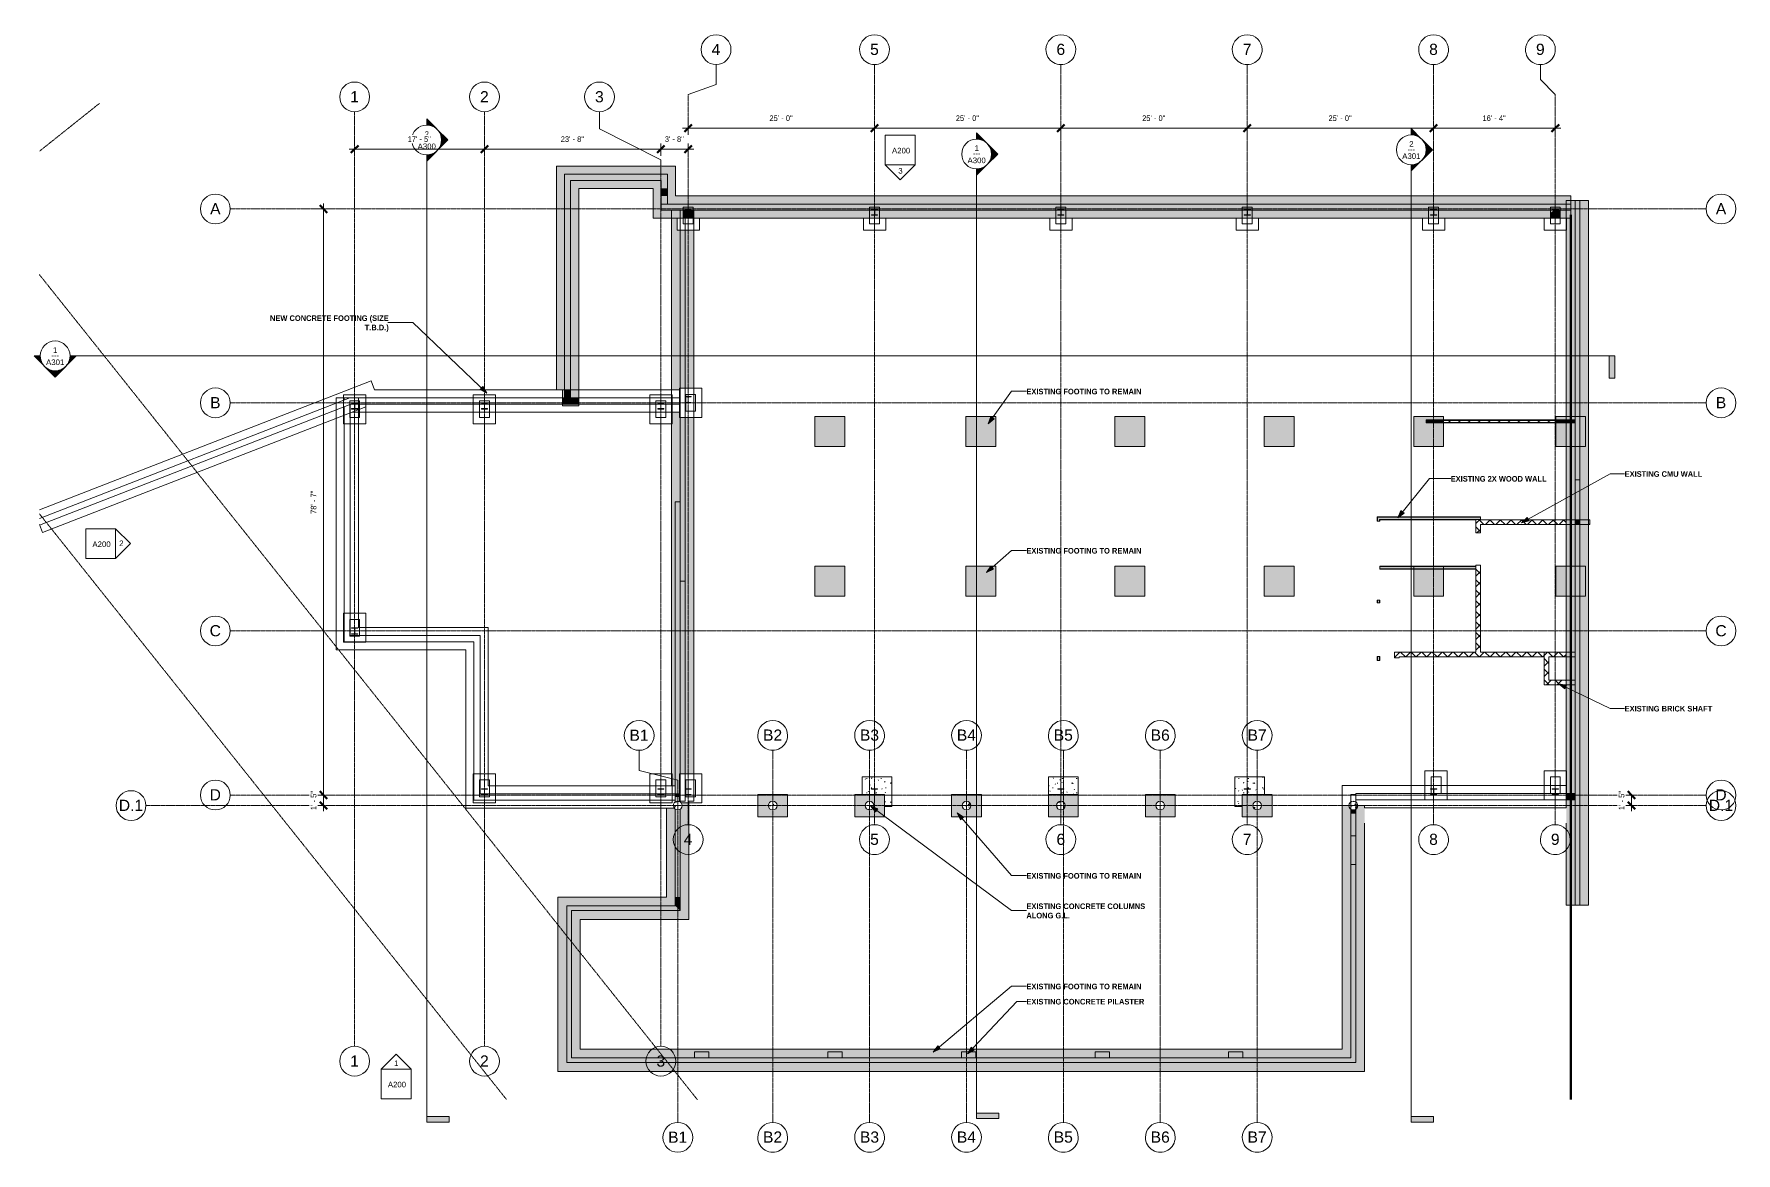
# Model space of a CAD drawing. Header units: inches. Extents: x -4066 to -1326, y 10241 to 12042.
import ezdxf

# ---------------------------------------------------------------- set-up
doc = ezdxf.new("R2010")
doc.units = ezdxf.units.IN
doc.header["$MEASUREMENT"] = 0
doc.linetypes.add('Double Dash 3_8_', pattern=[1, 0.375, -0.125, 0.125, -0.125, 0.125, -0.125])
doc.linetypes.add('Grid Line 1_2_', pattern=[0.875, 0.5, -0.125, 0.125, -0.125])
for name, color, linetype, lineweight in [('A-ANNO-DIMS', 211, 'Continuous', 9), ('A-ANNO-DIMS-96', 211, 'Continuous', 9), ('A-DETL-WIDE', 214, 'Continuous', 50), ('A-WALL', 113, 'Continuous', 13), ('A-WALL-PATT', 111, 'Continuous', 20), ('C-PROP-LINE', 91, 'Double Dash 3_8_', 9), ('G-ANNO-SYMB', 111, 'Continuous', 9), ('G-ANNO-TEXT', 231, 'Continuous', 9), ('I-WALL', 2, 'Continuous', 13), ('S-COLS', 52, 'Continuous', 13), ('S-FNDN', 32, 'Continuous', 13), ('S-GRID', 1, 'Continuous', 9), ('S-GRID-IDEN', 1, 'Continuous', 9)]:
    doc.layers.add(name, color=color, linetype=linetype, lineweight=lineweight)
doc.styles.add('Arial', font='arial.ttf', dxfattribs={"height": 18})
doc.styles.add('Arial_1', font='arial.ttf', dxfattribs={"height": 9})
doc.styles.add('Century Gothic', font='ufonts.com_century-gothic.ttf', dxfattribs={"height": 9})
doc.styles.add('Century Gothic_B', font='GOTHICB.TTF', dxfattribs={"height": 9})
doc.dimstyles.new('OD__1_16__Tol__', dxfattribs={"dimscale": 12, "dimtxt": 9.397514, "dimasz": 1, "dimexe": 0.75, "dimexo": 0.5, "dimgap": 0.75, "dimtad": 1, "dimdec": 4, "dimrnd": 0.0625, "dimzin": 3, "dimdsep": 46, "dimlunit": 4, "dimtxsty": 'Century Gothic', "dimblk1": 'OBLIQUE', "dimblk2": 'OBLIQUE', "dimsah": 1, "dimcen": 0.09, "dimdle": 0.75, "dimazin": 0, "dimtfac": 1, "dimtdec": 4, "dimtix": 1, "dimtmove": 0, "dimatfit": 3, "dimfxl": 1, "dimtvp": 1, "dimtfill": 1, "dimfrac": 2, "dimtolj": 1, "dimtzin": 0, "dimarcsym": 2})
pattern_1 = [(45, (0, 0), (-8.485281, 8.485281), []), (135, (0, 0), (-8.485281, -8.485281), [])]
pattern_2 = [(50, (0, 0), (27.5427, -2.40992), [2.88, -31.68]), (355, (0, 0), (-5.327844, 28.884266), [2.304, -25.344]), (100.451, (2.295, -0.2), (22.215316, 26.47393), [2.448, -26.924]), (46.184, (0, 7.68), (40.98187, -6.35642), [4.32, -47.52]), (96.636, (3.415, 7.15), (35.89075, 37.40619), [3.671, -40.386]), (351.184, (0, 7.68), (35.89097, 37.40622), [3.456, -38.016]), (21, (3.84, 5.76), (22.921036, -15.46073), [2.88, -31.68]), (326, (3.84, 5.76), (9.34353, 27.84574), [2.304, -25.344]), (71.451, (5.75, 4.472), (32.26477, 12.38442), [2.448, -26.924]), (37.5, (0, 0), (0.466855, 12.782707), [1.267, -23.77, 1.267, -24.461, -25.44]), (37.5, (0, 0), (0.466855, 12.782707), [-50.765, 1.267, -24.173]), (7.5, (0, 0), (10.10159, 15.14509), [1.267, -13.402, 1.267, -23.194, -9.696]), (7.5, (0, 0), (10.10159, 15.14509), [-39.13, 1.267, -8.429]), (327.5, (-8.563, 0), (20.499161, -0.86578), [1.267, -8.333, 1.267, -28.685, -39.744]), (327.5, (-8.563, 0), (20.499161, -0.86578), [-39.552, 1.267, -38.477]), (317.5, (-12.403, 0), (22.39478, 3.844288), [1.267, -11.213, 1.267, -18.624, -28.224]), (317.5, (-12.403, 0), (22.39478, 3.844288), [-32.371, 1.267, -26.957])]
pattern_3 = [(0, (0, 0), (30.72, 7.68), [1.267, -21.773, 1.267, -21.773, -122.88]), (0, (0, 0), (30.72, 7.68), [-46.08, 1.267, -44.813, 1.267, -21.773, -53.76]), (0, (0, 0), (30.72, 7.68), [-115.2, 1.267, -14.093, 1.267, -37.133]), (120, (11.52, 3.84), (-22.011075, 22.7643004), [1.267, -21.773, 1.267, -21.773, -122.88]), (120, (11.52, 3.84), (-22.011075, 22.7643004), [-46.08, 1.267, -44.813, 1.267, -21.773, -53.76]), (120, (11.52, 3.84), (-22.011075, 22.7643004), [-115.2, 1.267, -14.093, 1.267, -37.133]), (240, (15.36, 19.2), (-8.708925, -30.4443004), [1.267, -21.773, 1.267, -21.773, -122.88]), (240, (15.36, 19.2), (-8.708925, -30.4443004), [-46.08, 1.267, -44.813, 1.267, -21.773, -53.76]), (240, (15.36, 19.2), (-8.708925, -30.4443004), [-115.2, 1.267, -14.093, 1.267, -37.133])]

msp = doc.modelspace()

# ---------------------------------------------------------------- texts
at = {"layer": 'G-ANNO-SYMB', "char_height": 9, "attachment_point": 1}
for s, insert, width, style in [('A300', (-3448.79763, 11865.68411), 35.754, 'Arial_1'), ('---', (-3440.20485, 11876.81366), 15.453, 'Century Gothic'), ('2', (-3437.55354, 11885.32035), 8.484, 'Arial_1'), ('2', (-1852.40062, 11869.55554), 8.484, 'Arial_1'), ('A200', (-2685.12153, 11858.81988), 35.754, 'Arial_1'), ('A300', (-2563.4568, 11843.1199), 35.754, 'Arial_1'), ('---', (-2554.86402, 11854.24946), 15.453, 'Century Gothic'), ('1', (-2552.21271, 11862.75615), 8.484, 'Arial_1'), ('A301', (-1863.64471, 11849.9193), 35.754, 'Arial_1'), ('---', (-1855.05193, 11861.04885), 15.453, 'Century Gothic'), ('3', (-2674.95701, 11826.31789), 8.484, 'Arial_1'), ('1', (-4035.75308, 11537.88618), 8.484, 'Arial_1'), ('A301', (-4046.99718, 11518.24994), 35.754, 'Arial_1'), ('---', (-4038.4044, 11529.37949), 15.453, 'Century Gothic'), ('A200', (-3972.3864, 11225.44933), 35.754, 'Arial_1'), ('2', (-3929.28414, 11226.92107), 8.484, 'Arial_1'), ('1', (-3486.59153, 10390.42571), 8.484, 'Arial_1'), ('A200', (-3496.75605, 10356.01622), 35.754, 'Arial_1')]:
    msp.add_mtext(s, dxfattribs=dict(at, insert=insert, width=width, style=style))
at = {"layer": 'G-ANNO-TEXT', "char_height": 9, "attachment_point": 1, "style": 'Century Gothic_B'}
for s, insert, width in [('NEW CONCRETE FOOTING (SIZE', (-3686.5308, 11589.20349), 229.674), ('T.B.D.)', (-3534.0308, 11574.20349), 44.844), ('EXISTING FOOTING TO REMAIN', (-2468.74003, 11471.13622), 225.432), ('EXISTING 2X WOOD WALL', (-1785.67284, 11330.69176), 188.163), ('EXISTING CMU WALL', (-1505.60474, 11338.43979), 149.682), ('EXISTING FOOTING TO REMAIN', (-2468.74003, 11214.91872), 225.432), ('EXISTING BRICK SHAFT', (-1505.60474, 10960.83157), 163.014), ('EXISTING FOOTING TO REMAIN', (-2468.74003, 10691.808), 225.432), ('EXISTING CONCRETE COLUMNS', (-2468.74003, 10642.89011), 230.886), ('ALONG G.L.', (-2468.74003, 10627.89011), 88.173), ('EXISTING FOOTING TO REMAIN', (-2468.74003, 10513.78679), 225.432), ('EXISTING CONCRETE PILASTER', (-2468.74003, 10489.37961), 218.463)]:
    msp.add_mtext(s, dxfattribs=dict(at, insert=insert, width=width))
at = {"layer": 'S-GRID-IDEN', "char_height": 18, "attachment_point": 1, "style": 'Arial'}
for s, insert, width in [('4', (-2975.48057, 12026.0814), 16.968), ('5', (-2720.32305, 12026.27638), 16.968), ('6', (-2420.32305, 12026.27638), 16.968), ('7', (-2120.32305, 12026.27638), 16.968), ('8', (-1820.32305, 12026.27638), 16.968), ('9', (-1648.32305, 12026.27638), 16.968), ('1', (-3557.33228, 11950.00014), 16.968), ('2', (-3348.33228, 11950.00014), 16.968), ('3', (-3163.20745, 11950.00014), 16.968), ('A', (-3782.89976, 11769.77621), 20.301), ('A', (-1358.78391, 11769.77621), 20.301), ('B', (-3782.89976, 11457.77621), 20.301), ('B', (-1358.78391, 11457.77621), 20.301), ('C', (-3783.65567, 11090.77621), 22.119), ('C', (-1359.53981, 11090.77621), 22.119), ('B1', (-3107.76556, 10922.64273), 37.269), ('B2', (-2892.6947, 10922.83771), 37.269), ('B3', (-2736.6947, 10922.83771), 37.269), ('B4', (-2580.6947, 10922.83771), 37.269), ('B5', (-2424.6947, 10922.83771), 37.269), ('B6', (-2268.6947, 10922.83771), 37.269), ('B7', (-2112.6947, 10922.83771), 37.269), ('D', (-3783.65567, 10826.77621), 22.119), ('D', (-1359.53981, 10826.77621), 22.119), ('D.1', (-3929.87294, 10809.77621), 47.571), ('D.1', (-1370.028, 10809.77621), 47.571), ('4', (-3020.33228, 10754.985), 16.968), ('5', (-2720.32305, 10755.17998), 16.968), ('6', (-2420.32305, 10755.17998), 16.968), ('7', (-2120.32305, 10755.17998), 16.968), ('8', (-1820.32305, 10755.17998), 16.968), ('9', (-1624.32305, 10755.17998), 16.968), ('1', (-3557.33228, 10398.3794), 16.968), ('2', (-3348.33228, 10398.3794), 16.968), ('3', (-3064.33228, 10398.3794), 16.968), ('B1', (-3045.51643, 10275.84081), 37.269), ('B2', (-2892.6947, 10276.03579), 37.269), ('B3', (-2736.6947, 10276.03579), 37.269), ('B4', (-2580.6947, 10276.03579), 37.269), ('B5', (-2424.6947, 10276.03579), 37.269), ('B6', (-2268.6947, 10276.03579), 37.269), ('B7', (-2112.6947, 10276.03579), 37.269)]:
    msp.add_mtext(s, dxfattribs=dict(at, insert=insert, width=width))

# ---------------------------------------------------------------- blocks, each defined once
blk = doc.blocks.new('Concrete-Round-Column - 14_-1371888-STRUCTURAL SCHEMATIC - 1ST FLOOR')
at = {"layer": 'S-COLS', "lineweight": 9}
h = blk.add_hatch(dxfattribs=at)
h.set_pattern_fill('FP_3', color=8, style=0, pattern_type=2)
h.set_pattern_definition([(50, (2877.203, -10800.395), (27.5427, -2.40992), [2.88, -31.68]), (355, (2877.203, -10800.395), (-5.327844, 28.884266), [2.304, -25.344]), (100.451, (2879.498, -10800.596), (22.215316, 26.47393), [2.448, -26.924]), (46.184, (2877.203, -10792.715), (40.98187, -6.35642), [4.32, -47.52]), (96.636, (2880.618, -10793.245), (35.89075, 37.40619), [3.671, -40.386]), (351.184, (2877.203, -10792.715), (35.89097, 37.40622), [3.456, -38.016]), (21, (2881.043, -10794.635), (22.921036, -15.46073), [2.88, -31.68]), (326, (2881.043, -10794.635), (9.34353, 27.84574), [2.304, -25.344]), (71.451, (2882.953, -10795.924), (32.26477, 12.38442), [2.448, -26.924]), (37.5, (2877.203, -10800.395), (0.466855, 12.782707), [1.267, -23.77, 1.267, -24.461, -25.44]), (37.5, (2877.203, -10800.395), (0.466855, 12.782707), [-50.765, 1.267, -24.173]), (7.5, (2877.203, -10800.395), (10.10159, 15.14509), [1.267, -13.402, 1.267, -23.194, -9.696]), (7.5, (2877.203, -10800.395), (10.10159, 15.14509), [-39.13, 1.267, -8.429]), (327.5, (2868.64, -10800.395), (20.499161, -0.86578), [1.267, -8.333, 1.267, -28.685, -39.744]), (327.5, (2868.64, -10800.395), (20.499161, -0.86578), [-39.552, 1.267, -38.477]), (317.5, (2864.8, -10800.395), (22.39478, 3.844288), [1.267, -11.213, 1.267, -18.624, -28.224]), (317.5, (2864.8, -10800.395), (22.39478, 3.844288), [-32.371, 1.267, -26.957])])
h.paths.add_polyline_path([(0, -7), (1.8, -6.8), (3.5, -6.1), (4.9, -4.9), (6.1, -3.5), (6.8, -1.8), (7, 0), (6.8, 1.8), (6.1, 3.5), (4.9, 4.9), (3.5, 6.1), (1.8, 6.8), (0, 7), (-1.8, 6.8), (-3.5, 6.1), (-4.9, 4.9), (-6.1, 3.5), (-6.8, 1.8), (-7, 0), (-6.8, -1.8), (-6.1, -3.5), (-4.9, -4.9), (-3.5, -6.1), (-1.8, -6.8)], flags=0)
for start, end in [(360, 180), (180, 360)]:
    blk.add_arc((0, 0), 7, start, end, dxfattribs=at)
blk = doc.blocks.new('Concrete-Round-Column - 14_-V1-STRUCTURAL SCHEMATIC - 1ST FLOOR')
at = {"layer": 'S-COLS', "lineweight": 9}
h = blk.add_hatch(dxfattribs=at)
h.set_pattern_fill('FP_4', color=8, style=0, pattern_type=2)
h.set_pattern_definition([(50, (2721.203, -10800.395), (27.5427, -2.40992), [2.88, -31.68]), (355, (2721.203, -10800.395), (-5.327844, 28.884266), [2.304, -25.344]), (100.451, (2723.498, -10800.596), (22.215316, 26.47393), [2.448, -26.924]), (46.184, (2721.203, -10792.715), (40.98187, -6.35642), [4.32, -47.52]), (96.636, (2724.618, -10793.245), (35.89075, 37.40619), [3.671, -40.386]), (351.184, (2721.203, -10792.715), (35.89097, 37.40622), [3.456, -38.016]), (21, (2725.043, -10794.635), (22.921036, -15.46073), [2.88, -31.68]), (326, (2725.043, -10794.635), (9.34353, 27.84574), [2.304, -25.344]), (71.451, (2726.953, -10795.924), (32.26477, 12.38442), [2.448, -26.924]), (37.5, (2721.203, -10800.395), (0.466855, 12.782707), [1.267, -23.77, 1.267, -24.461, -25.44]), (37.5, (2721.203, -10800.395), (0.466855, 12.782707), [-50.765, 1.267, -24.173]), (7.5, (2721.203, -10800.395), (10.10159, 15.14509), [1.267, -13.402, 1.267, -23.194, -9.696]), (7.5, (2721.203, -10800.395), (10.10159, 15.14509), [-39.13, 1.267, -8.429]), (327.5, (2712.64, -10800.395), (20.499161, -0.86578), [1.267, -8.333, 1.267, -28.685, -39.744]), (327.5, (2712.64, -10800.395), (20.499161, -0.86578), [-39.552, 1.267, -38.477]), (317.5, (2708.8, -10800.395), (22.39478, 3.844288), [1.267, -11.213, 1.267, -18.624, -28.224]), (317.5, (2708.8, -10800.395), (22.39478, 3.844288), [-32.371, 1.267, -26.957])])
h.paths.add_polyline_path([(0, -7), (1.8, -6.8), (3.5, -6.1), (4.9, -4.9), (6.1, -3.5), (6.8, -1.7), (7, 0), (6.8, 1.8), (6.1, 3.5), (4.9, 4.9), (3.5, 6.1), (1.8, 6.8), (0, 7), (-1.8, 6.8), (-3.5, 6.1), (-4.9, 4.9), (-6.1, 3.5), (-6.8, 1.8), (-7, 0), (-6.8, -1.8), (-6.1, -3.5), (-4.9, -4.9), (-3.5, -6.1), (-1.8, -6.8)], flags=0)
for start, end in [(360, 180), (180, 360)]:
    blk.add_arc((0, 0), 7, start, end, dxfattribs=at)
blk = doc.blocks.new('Concrete-Round-Column - 14_-V2-STRUCTURAL SCHEMATIC - 1ST FLOOR')
at = {"layer": 'S-COLS', "lineweight": 9}
h = blk.add_hatch(dxfattribs=at)
h.set_pattern_fill('FP_5', color=8, style=0, pattern_type=2)
h.set_pattern_definition([(50, (2565.203, -10800.395), (27.5427, -2.40992), [2.88, -31.68]), (355, (2565.203, -10800.395), (-5.327844, 28.884266), [2.304, -25.344]), (100.451, (2567.498, -10800.596), (22.215316, 26.47393), [2.448, -26.924]), (46.184, (2565.203, -10792.715), (40.98187, -6.35642), [4.32, -47.52]), (96.636, (2568.618, -10793.245), (35.89075, 37.40619), [3.671, -40.386]), (351.184, (2565.203, -10792.715), (35.89097, 37.40622), [3.456, -38.016]), (21, (2569.043, -10794.635), (22.921036, -15.46073), [2.88, -31.68]), (326, (2569.043, -10794.635), (9.34353, 27.84574), [2.304, -25.344]), (71.451, (2570.953, -10795.924), (32.26477, 12.38442), [2.448, -26.924]), (37.5, (2565.203, -10800.395), (0.466855, 12.782707), [1.267, -23.77, 1.267, -24.461, -25.44]), (37.5, (2565.203, -10800.395), (0.466855, 12.782707), [-50.765, 1.267, -24.173]), (7.5, (2565.203, -10800.395), (10.10159, 15.14509), [1.267, -13.402, 1.267, -23.194, -9.696]), (7.5, (2565.203, -10800.395), (10.10159, 15.14509), [-39.13, 1.267, -8.429]), (327.5, (2556.64, -10800.395), (20.499161, -0.86578), [1.267, -8.333, 1.267, -28.685, -39.744]), (327.5, (2556.64, -10800.395), (20.499161, -0.86578), [-39.552, 1.267, -38.477]), (317.5, (2552.8, -10800.395), (22.39478, 3.844288), [1.267, -11.213, 1.267, -18.624, -28.224]), (317.5, (2552.8, -10800.395), (22.39478, 3.844288), [-32.371, 1.267, -26.957])])
h.paths.add_polyline_path([(0, -7), (1.8, -6.8), (3.5, -6.1), (4.9, -4.9), (6.1, -3.5), (6.8, -1.8), (7, 0), (6.8, 1.8), (6.1, 3.5), (4.9, 4.9), (3.5, 6.1), (1.8, 6.8), (0, 7), (-1.8, 6.8), (-3.5, 6.1), (-4.9, 4.9), (-6.1, 3.5), (-6.8, 1.8), (-7, 0), (-6.8, -1.8), (-6.1, -3.5), (-4.9, -4.9), (-3.5, -6.1), (-1.8, -6.8)], flags=0)
for start, end in [(360, 180), (180, 360)]:
    blk.add_arc((0, 0), 7, start, end, dxfattribs=at)
blk = doc.blocks.new('Concrete-Round-Column - 14_-V3-STRUCTURAL SCHEMATIC - 1ST FLOOR')
at = {"layer": 'S-COLS', "lineweight": 9}
h = blk.add_hatch(dxfattribs=at)
h.set_pattern_fill('FP_6', color=8, style=0, pattern_type=2)
h.set_pattern_definition([(50, (2413.203, -10800.395), (27.5427, -2.40992), [2.88, -31.68]), (355, (2413.203, -10800.395), (-5.327844, 28.884266), [2.304, -25.344]), (100.451, (2415.498, -10800.596), (22.215316, 26.47393), [2.448, -26.924]), (46.184, (2413.203, -10792.715), (40.98187, -6.35642), [4.32, -47.52]), (96.636, (2416.618, -10793.245), (35.89075, 37.40619), [3.671, -40.386]), (351.184, (2413.203, -10792.715), (35.89097, 37.40622), [3.456, -38.016]), (21, (2417.043, -10794.635), (22.921036, -15.46073), [2.88, -31.68]), (326, (2417.043, -10794.635), (9.34353, 27.84574), [2.304, -25.344]), (71.451, (2418.953, -10795.924), (32.26477, 12.38442), [2.448, -26.924]), (37.5, (2413.203, -10800.395), (0.466855, 12.782707), [1.267, -23.77, 1.267, -24.461, -25.44]), (37.5, (2413.203, -10800.395), (0.466855, 12.782707), [-50.765, 1.267, -24.173]), (7.5, (2413.203, -10800.395), (10.10159, 15.14509), [1.267, -13.402, 1.267, -23.194, -9.696]), (7.5, (2413.203, -10800.395), (10.10159, 15.14509), [-39.13, 1.267, -8.429]), (327.5, (2404.64, -10800.395), (20.499161, -0.86578), [1.267, -8.333, 1.267, -28.685, -39.744]), (327.5, (2404.64, -10800.395), (20.499161, -0.86578), [-39.552, 1.267, -38.477]), (317.5, (2400.8, -10800.395), (22.39478, 3.844288), [1.267, -11.213, 1.267, -18.624, -28.224]), (317.5, (2400.8, -10800.395), (22.39478, 3.844288), [-32.371, 1.267, -26.957])])
h.paths.add_polyline_path([(0, -7), (1.8, -6.8), (3.5, -6.1), (4.9, -4.9), (6.1, -3.5), (6.8, -1.8), (7, 0), (6.8, 1.8), (6.1, 3.5), (4.9, 4.9), (3.5, 6.1), (1.8, 6.8), (0, 7), (-1.8, 6.8), (-3.5, 6.1), (-4.9, 4.9), (-6.1, 3.5), (-6.8, 1.8), (-7, 0), (-6.8, -1.8), (-6.1, -3.5), (-4.9, -4.9), (-3.5, -6.1), (-1.8, -6.8)], flags=0)
for start, end in [(360, 180), (180, 360)]:
    blk.add_arc((0, 0), 7, start, end, dxfattribs=at)
blk = doc.blocks.new('Concrete-Round-Column - 14_-V4-STRUCTURAL SCHEMATIC - 1ST FLOOR')
at = {"layer": 'S-COLS', "lineweight": 9}
h = blk.add_hatch(dxfattribs=at)
h.set_pattern_fill('FP_7', color=8, style=0, pattern_type=2)
h.set_pattern_definition([(50, (2253.203, -10800.395), (27.5427, -2.40992), [2.88, -31.68]), (355, (2253.203, -10800.395), (-5.327844, 28.884266), [2.304, -25.344]), (100.451, (2255.498, -10800.596), (22.215316, 26.47393), [2.448, -26.924]), (46.184, (2253.203, -10792.715), (40.98187, -6.35642), [4.32, -47.52]), (96.636, (2256.618, -10793.245), (35.89075, 37.40619), [3.671, -40.386]), (351.184, (2253.203, -10792.715), (35.89097, 37.40622), [3.456, -38.016]), (21, (2257.043, -10794.635), (22.921036, -15.46073), [2.88, -31.68]), (326, (2257.043, -10794.635), (9.34353, 27.84574), [2.304, -25.344]), (71.451, (2258.953, -10795.924), (32.26477, 12.38442), [2.448, -26.924]), (37.5, (2253.203, -10800.395), (0.466855, 12.782707), [1.267, -23.77, 1.267, -24.461, -25.44]), (37.5, (2253.203, -10800.395), (0.466855, 12.782707), [-50.765, 1.267, -24.173]), (7.5, (2253.203, -10800.395), (10.10159, 15.14509), [1.267, -13.402, 1.267, -23.194, -9.696]), (7.5, (2253.203, -10800.395), (10.10159, 15.14509), [-39.13, 1.267, -8.429]), (327.5, (2244.64, -10800.395), (20.499161, -0.86578), [1.267, -8.333, 1.267, -28.685, -39.744]), (327.5, (2244.64, -10800.395), (20.499161, -0.86578), [-39.552, 1.267, -38.477]), (317.5, (2240.8, -10800.395), (22.39478, 3.844288), [1.267, -11.213, 1.267, -18.624, -28.224]), (317.5, (2240.8, -10800.395), (22.39478, 3.844288), [-32.371, 1.267, -26.957])])
h.paths.add_polyline_path([(0, -7), (1.8, -6.8), (3.5, -6.1), (4.9, -4.9), (6.1, -3.5), (6.8, -1.8), (7, 0), (6.8, 1.8), (6.1, 3.5), (4.9, 4.9), (3.5, 6.1), (1.8, 6.8), (0, 7), (-1.8, 6.8), (-3.5, 6.1), (-4.9, 4.9), (-6.1, 3.5), (-6.8, 1.8), (-7, 0), (-6.8, -1.8), (-6.1, -3.5), (-4.9, -4.9), (-3.5, -6.1), (-1.8, -6.8)], flags=0)
for start, end in [(360, 180), (180, 360)]:
    blk.add_arc((0, 0), 7, start, end, dxfattribs=at)
blk = doc.blocks.new('Concrete-Round-Column - 14_-V5-STRUCTURAL SCHEMATIC - 1ST FLOOR')
at = {"layer": 'S-COLS', "lineweight": 9}
h = blk.add_hatch(dxfattribs=at)
h.set_pattern_fill('FP_8', color=8, style=0, pattern_type=2)
h.set_pattern_definition([(50, (2097.203, -10800.395), (27.5427, -2.40992), [2.88, -31.68]), (355, (2097.203, -10800.395), (-5.327844, 28.884266), [2.304, -25.344]), (100.451, (2099.498, -10800.596), (22.215316, 26.47393), [2.448, -26.924]), (46.184, (2097.203, -10792.715), (40.98187, -6.35642), [4.32, -47.52]), (96.636, (2100.618, -10793.245), (35.89075, 37.40619), [3.671, -40.386]), (351.184, (2097.203, -10792.715), (35.89097, 37.40622), [3.456, -38.016]), (21, (2101.043, -10794.635), (22.921036, -15.46073), [2.88, -31.68]), (326, (2101.043, -10794.635), (9.34353, 27.84574), [2.304, -25.344]), (71.451, (2102.953, -10795.924), (32.26477, 12.38442), [2.448, -26.924]), (37.5, (2097.203, -10800.395), (0.466855, 12.782707), [1.267, -23.77, 1.267, -24.461, -25.44]), (37.5, (2097.203, -10800.395), (0.466855, 12.782707), [-50.765, 1.267, -24.173]), (7.5, (2097.203, -10800.395), (10.10159, 15.14509), [1.267, -13.402, 1.267, -23.194, -9.696]), (7.5, (2097.203, -10800.395), (10.10159, 15.14509), [-39.13, 1.267, -8.429]), (327.5, (2088.64, -10800.395), (20.499161, -0.86578), [1.267, -8.333, 1.267, -28.685, -39.744]), (327.5, (2088.64, -10800.395), (20.499161, -0.86578), [-39.552, 1.267, -38.477]), (317.5, (2084.8, -10800.395), (22.39478, 3.844288), [1.267, -11.213, 1.267, -18.624, -28.224]), (317.5, (2084.8, -10800.395), (22.39478, 3.844288), [-32.371, 1.267, -26.957])])
h.paths.add_polyline_path([(0, -7), (1.8, -6.8), (3.5, -6.1), (4.9, -4.9), (6.1, -3.5), (6.8, -1.7), (7, 0), (6.8, 1.8), (6.1, 3.5), (4.9, 4.9), (3.5, 6.1), (1.8, 6.8), (0, 7), (-1.8, 6.8), (-3.5, 6.1), (-4.9, 4.9), (-6.1, 3.5), (-6.8, 1.8), (-7, 0), (-6.8, -1.8), (-6.1, -3.5), (-4.9, -4.9), (-3.5, -6.1), (-1.8, -6.8)], flags=0)
for start, end in [(360, 180), (180, 360)]:
    blk.add_arc((0, 0), 7, start, end, dxfattribs=at)
blk = doc.blocks.new('W-Wide Flange-Column - W10X49-1602557-STRUCTURAL SCHEMATIC - 1ST FLOOR')
at = {"layer": 'S-COLS', "lineweight": 9}
h = blk.add_hatch(dxfattribs=at)
h.set_pattern_fill('FP_11', color=256, style=0, pattern_type=2)
h.set_pattern_definition([(45, (3341.203, -10822.386), (-9.503515, 9.503515), []), (45, (3341.203, -10807.986), (-9.503515, 9.503515), [])])
h.paths.add_polyline_path([(5, -5), (5, -4.4), (0.9, -4.4), (0.4, -4.2), (0.2, -3.7), (0.2, 3.7), (0.4, 4.2), (0.9, 4.4), (5, 4.4), (5, 5), (-5, 5), (-5, 4.4), (-0.9, 4.4), (-0.4, 4.2), (-0.2, 3.7), (-0.2, -3.7), (-0.4, -4.2), (-0.9, -4.4), (-5, -4.4), (-5, -5)], flags=0)
for p, q in [((5, 5), (-5, 5)), ((-5, 5), (-5, 4.4)), ((-5, 4.4), (-0.9, 4.4)), ((-0.2, 3.7), (-0.2, -3.7)), ((0.2, -3.7), (0.2, 3.7)), ((0.9, 4.4), (5, 4.4)), ((5, 4.4), (5, 5)), ((-0.9, -4.4), (-5, -4.4)), ((-5, -4.4), (-5, -5)), ((-5, -5), (5, -5)), ((5, -4.4), (0.9, -4.4)), ((5, -5), (5, -4.4))]:
    blk.add_line(p, q, dxfattribs=at)
for centre, start, end in [((-0.9, 3.7), 0, 90), ((0.9, 3.7), 90, 180), ((-0.9, -3.7), 270, 0), ((0.9, -3.7), 180, 270)]:
    blk.add_arc(centre, 0.691, start, end, dxfattribs=at)
blk = doc.blocks.new('W-Wide Flange-Column - W10X49-V6-STRUCTURAL SCHEMATIC - 1ST FLOOR')
at = {"layer": 'S-COLS', "lineweight": 9}
h = blk.add_hatch(dxfattribs=at)
h.set_pattern_fill('FP_12', color=256, style=0, pattern_type=2)
h.set_pattern_definition([(45, (3057.203, -10822.386), (-9.503515, 9.503515), []), (45, (3057.203, -10807.986), (-9.503515, 9.503515), [])])
h.paths.add_polyline_path([(5, -5), (5, -4.4), (0.9, -4.4), (0.4, -4.2), (0.2, -3.7), (0.2, 3.7), (0.4, 4.2), (0.9, 4.4), (5, 4.4), (5, 5), (-5, 5), (-5, 4.4), (-0.9, 4.4), (-0.4, 4.2), (-0.2, 3.7), (-0.2, -3.7), (-0.4, -4.2), (-0.9, -4.4), (-5, -4.4), (-5, -5)], flags=0)
for p, q in [((5, 5), (-5, 5)), ((-5, 5), (-5, 4.4)), ((-5, 4.4), (-0.9, 4.4)), ((-0.2, 3.7), (-0.2, -3.7)), ((0.2, -3.7), (0.2, 3.7)), ((0.9, 4.4), (5, 4.4)), ((5, 4.4), (5, 5)), ((-0.9, -4.4), (-5, -4.4)), ((-5, -4.4), (-5, -5)), ((-5, -5), (5, -5)), ((5, -4.4), (0.9, -4.4)), ((5, -5), (5, -4.4))]:
    blk.add_line(p, q, dxfattribs=at)
for centre, start, end in [((-0.9, 3.7), 0, 90), ((0.9, 3.7), 90, 180), ((-0.9, -3.7), 270, 0), ((0.9, -3.7), 180, 270)]:
    blk.add_arc(centre, 0.691, start, end, dxfattribs=at)
blk = doc.blocks.new('W-Wide Flange-Column - W10X49-1602523-STRUCTURAL SCHEMATIC - 1ST FLOOR')
at = {"layer": 'S-COLS', "lineweight": 9}
h = blk.add_hatch(dxfattribs=at)
h.set_pattern_fill('FP_13', color=256, style=0, pattern_type=2)
h.set_pattern_definition([(45, (3550.203, -11081.395), (-9.503515, 9.503515), []), (45, (3550.203, -11066.995), (-9.503515, 9.503515), [])])
h.paths.add_polyline_path([(-5, -5), (5, -5), (5, -4.4), (0.9, -4.4), (0.4, -4.2), (0.2, -3.7), (0.2, 3.7), (0.4, 4.2), (0.9, 4.4), (5, 4.4), (5, 5), (-5, 5), (-5, 4.4), (-0.9, 4.4), (-0.4, 4.2), (-0.2, 3.7), (-0.2, -3.7), (-0.4, -4.2), (-0.9, -4.4), (-5, -4.4)], flags=0)
for p, q in [((5, 5), (-5, 5)), ((-5, 5), (-5, 4.4)), ((-5, 4.4), (-0.9, 4.4)), ((-0.2, 3.7), (-0.2, -3.7)), ((0.2, -3.7), (0.2, 3.7)), ((0.9, 4.4), (5, 4.4)), ((5, 4.4), (5, 5)), ((-0.9, -4.4), (-5, -4.4)), ((-5, -4.4), (-5, -5)), ((-5, -5), (5, -5)), ((5, -4.4), (0.9, -4.4)), ((5, -5), (5, -4.4))]:
    blk.add_line(p, q, dxfattribs=at)
for centre, start, end in [((-0.9, 3.7), 0, 90), ((0.9, 3.7), 90, 180), ((-0.9, -3.7), 270, 0), ((0.9, -3.7), 180, 270)]:
    blk.add_arc(centre, 0.691, start, end, dxfattribs=at)
blk = doc.blocks.new('W-Wide Flange-Column - W10X49-1597356-STRUCTURAL SCHEMATIC - 1ST FLOOR')
at = {"layer": 'S-COLS', "lineweight": 9}
h = blk.add_hatch(dxfattribs=at)
h.set_pattern_fill('FP_14', color=256, style=0, pattern_type=2)
h.set_pattern_definition([(45, (3341.203, -11443.53), (-9.503515, 9.503515), []), (45, (3341.203, -11429.13), (-9.503515, 9.503515), [])])
h.paths.add_polyline_path([(5, -5), (5, -4.4), (0.9, -4.4), (0.4, -4.2), (0.2, -3.7), (0.2, 3.7), (0.4, 4.2), (0.9, 4.4), (5, 4.4), (5, 5), (-5, 5), (-5, 4.4), (-0.9, 4.4), (-0.4, 4.2), (-0.2, 3.7), (-0.2, -3.7), (-0.4, -4.2), (-0.9, -4.4), (-5, -4.4), (-5, -5)], flags=0)
for p, q in [((5, 5), (-5, 5)), ((-5, 5), (-5, 4.4)), ((-5, 4.4), (-0.9, 4.4)), ((-0.2, 3.7), (-0.2, -3.7)), ((0.2, -3.7), (0.2, 3.7)), ((0.9, 4.4), (5, 4.4)), ((5, 4.4), (5, 5)), ((-0.9, -4.4), (-5, -4.4)), ((-5, -4.4), (-5, -5)), ((-5, -5), (5, -5)), ((5, -4.4), (0.9, -4.4)), ((5, -5), (5, -4.4))]:
    blk.add_line(p, q, dxfattribs=at)
for centre, start, end in [((-0.9, 3.7), 0, 90), ((0.9, 3.7), 90, 180), ((-0.9, -3.7), 270, 0), ((0.9, -3.7), 180, 270)]:
    blk.add_arc(centre, 0.691, start, end, dxfattribs=at)
blk = doc.blocks.new('W-Wide Flange-Column - W10X49-V7-STRUCTURAL SCHEMATIC - 1ST FLOOR')
at = {"layer": 'S-COLS', "lineweight": 9}
h = blk.add_hatch(dxfattribs=at)
h.set_pattern_fill('FP_15', color=256, style=0, pattern_type=2)
h.set_pattern_definition([(45, (3550.203, -11443.53), (-9.503515, 9.503515), []), (45, (3550.203, -11429.13), (-9.503515, 9.503515), [])])
h.paths.add_polyline_path([(-0.6, -5), (5, -5), (5, -4.4), (0.9, -4.4), (0.4, -4.2), (0.2, -3.7), (0.2, 3.7), (0.4, 4.2), (0.9, 4.4), (5, 4.4), (5, 5), (-5, 5), (-5, 4.4), (-0.9, 4.4), (-0.4, 4.2), (-0.2, 3.7), (-0.2, -3.7), (-0.4, -4.2), (-0.9, -4.4), (-5, -4.4), (-5, -5), (-3.7, -5)], flags=0)
for p, q in [((5, 5), (-5, 5)), ((-5, 5), (-5, 4.4)), ((-5, 4.4), (-0.9, 4.4)), ((-0.2, 3.7), (-0.2, -3.7)), ((0.2, -3.7), (0.2, 3.7)), ((0.9, 4.4), (5, 4.4)), ((5, 4.4), (5, 5)), ((-0.9, -4.4), (-5, -4.4)), ((-5, -4.4), (-5, -5)), ((-5, -5), (5, -5)), ((5, -4.4), (0.9, -4.4)), ((5, -5), (5, -4.4))]:
    blk.add_line(p, q, dxfattribs=at)
for centre, start, end in [((-0.9, 3.7), 0, 90), ((0.9, 3.7), 90, 180), ((-0.9, -3.7), 270, 0), ((0.9, -3.7), 180, 270)]:
    blk.add_arc(centre, 0.691, start, end, dxfattribs=at)
blk = doc.blocks.new('W-Wide Flange-Column - W10X49-V8-STRUCTURAL SCHEMATIC - 1ST FLOOR')
at = {"layer": 'S-COLS', "lineweight": 9}
h = blk.add_hatch(dxfattribs=at)
h.set_pattern_fill('FP_16', color=256, style=0, pattern_type=2)
h.set_pattern_definition([(45, (3057.203, -11443.53), (-9.503515, 9.503515), []), (45, (3057.203, -11429.13), (-9.503515, 9.503515), [])])
h.paths.add_polyline_path([(-5, -5), (5, -5), (5, -4.4), (0.9, -4.4), (0.4, -4.2), (0.2, -3.7), (0.2, 3.7), (0.4, 4.2), (0.9, 4.4), (5, 4.4), (5, 5), (-5, 5), (-5, 4.4), (-0.9, 4.4), (-0.4, 4.2), (-0.2, 3.7), (-0.2, -3.7), (-0.4, -4.2), (-0.9, -4.4), (-5, -4.4)], flags=0)
for p, q in [((5, 5), (-5, 5)), ((-5, 5), (-5, 4.4)), ((-5, 4.4), (-0.9, 4.4)), ((-0.2, 3.7), (-0.2, -3.7)), ((0.2, -3.7), (0.2, 3.7)), ((0.9, 4.4), (5, 4.4)), ((5, 4.4), (5, 5)), ((-0.9, -4.4), (-5, -4.4)), ((-5, -4.4), (-5, -5)), ((-5, -5), (5, -5)), ((5, -4.4), (0.9, -4.4)), ((5, -5), (5, -4.4))]:
    blk.add_line(p, q, dxfattribs=at)
for centre, start, end in [((-0.9, 3.7), 0, 90), ((0.9, 3.7), 90, 180), ((-0.9, -3.7), 270, 0), ((0.9, -3.7), 180, 270)]:
    blk.add_arc(centre, 0.691, start, end, dxfattribs=at)
blk = doc.blocks.new('W-Wide Flange-Column - W10X49-V9-STRUCTURAL SCHEMATIC - 1ST FLOOR')
at = {"layer": 'S-COLS', "lineweight": 9}
h = blk.add_hatch(dxfattribs=at)
h.set_pattern_fill('FP_18', color=256, style=0, pattern_type=2)
h.set_pattern_definition([(45, (2713.203, -10822.386), (-9.503515, 9.503515), []), (45, (2713.203, -10807.986), (-9.503515, 9.503515), [])])
h.paths.add_polyline_path([(-1.2, -5), (5, -5), (5, -4.4), (0.9, -4.4), (0.4, -4.2), (0.2, -3.7), (0.2, 3.7), (0.4, 4.2), (0.9, 4.4), (5, 4.4), (5, 5), (-5, 5), (-5, 4.4), (-0.9, 4.4), (-0.4, 4.2), (-0.2, 3.7), (-0.2, -3.7), (-0.4, -4.2), (-0.9, -4.4), (-5, -4.4), (-5, -5)], flags=0)
for p, q in [((5, 5), (-5, 5)), ((-5, 5), (-5, 4.4)), ((-5, 4.4), (-0.9, 4.4)), ((-0.2, 3.7), (-0.2, -3.7)), ((0.2, -3.7), (0.2, 3.7)), ((0.9, 4.4), (5, 4.4)), ((5, 4.4), (5, 5)), ((-0.9, -4.4), (-5, -4.4)), ((-5, -4.4), (-5, -5)), ((-5, -5), (5, -5)), ((5, -4.4), (0.9, -4.4)), ((5, -5), (5, -4.4))]:
    blk.add_line(p, q, dxfattribs=at)
for centre, start, end in [((-0.9, 3.7), 0, 90), ((0.9, 3.7), 90, 180), ((-0.9, -3.7), 270, 0), ((0.9, -3.7), 180, 270)]:
    blk.add_arc(centre, 0.691, start, end, dxfattribs=at)
blk = doc.blocks.new('W-Wide Flange-Column - W10X49-1597357-STRUCTURAL SCHEMATIC - 1ST FLOOR')
at = {"layer": 'S-COLS', "lineweight": 9}
h = blk.add_hatch(dxfattribs=at)
h.set_pattern_fill('FP_19', color=256, style=0, pattern_type=2)
h.set_pattern_definition([(45, (2713.203, -11755.405), (-9.503515, 9.503515), []), (45, (2713.203, -11741.005), (-9.503515, 9.503515), [])])
h.paths.add_polyline_path([(5, -5), (5, -4.4), (0.9, -4.4), (0.4, -4.2), (0.2, -3.7), (0.2, 3.7), (0.4, 4.2), (0.9, 4.4), (5, 4.4), (5, 5), (-5, 5), (-5, 4.4), (-0.9, 4.4), (-0.4, 4.2), (-0.2, 3.7), (-0.2, -3.7), (-0.4, -4.2), (-0.9, -4.4), (-5, -4.4), (-5, -5)], flags=0)
for p, q in [((5, 5), (-5, 5)), ((-5, 5), (-5, 4.4)), ((-5, 4.4), (-0.9, 4.4)), ((-0.2, 3.7), (-0.2, -3.7)), ((0.2, -3.7), (0.2, 3.7)), ((0.9, 4.4), (5, 4.4)), ((5, 4.4), (5, 5)), ((-0.9, -4.4), (-5, -4.4)), ((-5, -4.4), (-5, -5)), ((-5, -5), (5, -5)), ((5, -4.4), (0.9, -4.4)), ((5, -5), (5, -4.4))]:
    blk.add_line(p, q, dxfattribs=at)
for centre, start, end in [((-0.9, 3.7), 0, 90), ((0.9, 3.7), 90, 180), ((-0.9, -3.7), 270, 0), ((0.9, -3.7), 180, 270)]:
    blk.add_arc(centre, 0.691, start, end, dxfattribs=at)
blk = doc.blocks.new('W-Wide Flange-Column - W10X49-V10-STRUCTURAL SCHEMATIC - 1ST FLOOR')
at = {"layer": 'S-COLS', "lineweight": 9}
h = blk.add_hatch(dxfattribs=at)
h.set_pattern_fill('FP_20', color=256, style=0, pattern_type=2)
h.set_pattern_definition([(45, (2413.203, -10822.386), (-9.503515, 9.503515), []), (45, (2413.203, -10807.986), (-9.503515, 9.503515), [])])
h.paths.add_polyline_path([(-5, -5), (5, -5), (5, -4.4), (0.9, -4.4), (0.4, -4.2), (0.2, -3.7), (0.2, 3.7), (0.4, 4.2), (0.9, 4.4), (5, 4.4), (5, 5), (-5, 5), (-5, 4.4), (-0.9, 4.4), (-0.4, 4.2), (-0.2, 3.7), (-0.2, -3.7), (-0.4, -4.2), (-0.9, -4.4), (-5, -4.4)], flags=0)
for p, q in [((5, 5), (-5, 5)), ((-5, 5), (-5, 4.4)), ((-5, 4.4), (-0.9, 4.4)), ((-0.2, 3.7), (-0.2, -3.7)), ((0.2, -3.7), (0.2, 3.7)), ((0.9, 4.4), (5, 4.4)), ((5, 4.4), (5, 5)), ((-0.9, -4.4), (-5, -4.4)), ((-5, -4.4), (-5, -5)), ((-5, -5), (5, -5)), ((5, -4.4), (0.9, -4.4)), ((5, -5), (5, -4.4))]:
    blk.add_line(p, q, dxfattribs=at)
for centre, start, end in [((-0.9, 3.7), 0, 90), ((0.9, 3.7), 90, 180), ((-0.9, -3.7), 270, 0), ((0.9, -3.7), 180, 270)]:
    blk.add_arc(centre, 0.691, start, end, dxfattribs=at)
blk = doc.blocks.new('W-Wide Flange-Column - W10X49-V11-STRUCTURAL SCHEMATIC - 1ST FLOOR')
at = {"layer": 'S-COLS', "lineweight": 9}
h = blk.add_hatch(dxfattribs=at)
h.set_pattern_fill('FP_21', color=256, style=0, pattern_type=2)
h.set_pattern_definition([(45, (2413.203, -11755.405), (-9.503515, 9.503515), []), (45, (2413.203, -11741.005), (-9.503515, 9.503515), [])])
h.paths.add_polyline_path([(5, -5), (5, -4.4), (0.9, -4.4), (0.4, -4.2), (0.2, -3.7), (0.2, 3.7), (0.4, 4.2), (0.9, 4.4), (5, 4.4), (5, 5), (-5, 5), (-5, 4.4), (-0.9, 4.4), (-0.4, 4.2), (-0.2, 3.7), (-0.2, -3.7), (-0.4, -4.2), (-0.9, -4.4), (-5, -4.4), (-5, -5)], flags=0)
for p, q in [((5, 5), (-5, 5)), ((-5, 5), (-5, 4.4)), ((-5, 4.4), (-0.9, 4.4)), ((-0.2, 3.7), (-0.2, -3.7)), ((0.2, -3.7), (0.2, 3.7)), ((0.9, 4.4), (5, 4.4)), ((5, 4.4), (5, 5)), ((-0.9, -4.4), (-5, -4.4)), ((-5, -4.4), (-5, -5)), ((-5, -5), (5, -5)), ((5, -4.4), (0.9, -4.4)), ((5, -5), (5, -4.4))]:
    blk.add_line(p, q, dxfattribs=at)
for centre, start, end in [((-0.9, 3.7), 0, 90), ((0.9, 3.7), 90, 180), ((-0.9, -3.7), 270, 0), ((0.9, -3.7), 180, 270)]:
    blk.add_arc(centre, 0.691, start, end, dxfattribs=at)
blk = doc.blocks.new('W-Wide Flange-Column - W10X49-V12-STRUCTURAL SCHEMATIC - 1ST FLOOR')
at = {"layer": 'S-COLS', "lineweight": 9}
h = blk.add_hatch(dxfattribs=at)
h.set_pattern_fill('FP_22', color=256, style=0, pattern_type=2)
h.set_pattern_definition([(45, (2113.203, -10822.386), (-9.503515, 9.503515), []), (45, (2113.203, -10807.986), (-9.503515, 9.503515), [])])
h.paths.add_polyline_path([(5, -5), (5, -4.4), (0.9, -4.4), (0.4, -4.2), (0.2, -3.7), (0.2, 3.7), (0.4, 4.2), (0.9, 4.4), (5, 4.4), (5, 5), (-5, 5), (-5, 4.4), (-0.9, 4.4), (-0.4, 4.2), (-0.2, 3.7), (-0.2, -3.7), (-0.4, -4.2), (-0.9, -4.4), (-5, -4.4), (-5, -5), (-4.6, -5)], flags=0)
for p, q in [((5, 5), (-5, 5)), ((-5, 5), (-5, 4.4)), ((-5, 4.4), (-0.9, 4.4)), ((-0.2, 3.7), (-0.2, -3.7)), ((0.2, -3.7), (0.2, 3.7)), ((0.9, 4.4), (5, 4.4)), ((5, 4.4), (5, 5)), ((-0.9, -4.4), (-5, -4.4)), ((-5, -4.4), (-5, -5)), ((-5, -5), (5, -5)), ((5, -4.4), (0.9, -4.4)), ((5, -5), (5, -4.4))]:
    blk.add_line(p, q, dxfattribs=at)
for centre, start, end in [((-0.9, 3.7), 0, 90), ((0.9, 3.7), 90, 180), ((-0.9, -3.7), 270, 0), ((0.9, -3.7), 180, 270)]:
    blk.add_arc(centre, 0.691, start, end, dxfattribs=at)
blk = doc.blocks.new('W-Wide Flange-Column - W10X49-V13-STRUCTURAL SCHEMATIC - 1ST FLOOR')
at = {"layer": 'S-COLS', "lineweight": 9}
h = blk.add_hatch(dxfattribs=at)
h.set_pattern_fill('FP_23', color=256, style=0, pattern_type=2)
h.set_pattern_definition([(45, (2113.203, -11755.405), (-9.503515, 9.503515), []), (45, (2113.203, -11741.005), (-9.503515, 9.503515), [])])
h.paths.add_polyline_path([(-5, -5), (5, -5), (5, -4.4), (0.9, -4.4), (0.4, -4.2), (0.2, -3.7), (0.2, 3.7), (0.4, 4.2), (0.9, 4.4), (5, 4.4), (5, 5), (-5, 5), (-5, 4.4), (-0.9, 4.4), (-0.4, 4.2), (-0.2, 3.7), (-0.2, -3.7), (-0.4, -4.2), (-0.9, -4.4), (-5, -4.4)], flags=0)
for p, q in [((5, 5), (-5, 5)), ((-5, 5), (-5, 4.4)), ((-5, 4.4), (-0.9, 4.4)), ((-0.2, 3.7), (-0.2, -3.7)), ((0.2, -3.7), (0.2, 3.7)), ((0.9, 4.4), (5, 4.4)), ((5, 4.4), (5, 5)), ((-0.9, -4.4), (-5, -4.4)), ((-5, -4.4), (-5, -5)), ((-5, -5), (5, -5)), ((5, -4.4), (0.9, -4.4)), ((5, -5), (5, -4.4))]:
    blk.add_line(p, q, dxfattribs=at)
for centre, start, end in [((-0.9, 3.7), 0, 90), ((0.9, 3.7), 90, 180), ((-0.9, -3.7), 270, 0), ((0.9, -3.7), 180, 270)]:
    blk.add_arc(centre, 0.691, start, end, dxfattribs=at)
blk = doc.blocks.new('W-Wide Flange-Column - W10X49-V14-STRUCTURAL SCHEMATIC - 1ST FLOOR')
at = {"layer": 'S-COLS', "lineweight": 9}
h = blk.add_hatch(dxfattribs=at)
h.set_pattern_fill('FP_24', color=256, style=0, pattern_type=2)
h.set_pattern_definition([(45, (1813.203, -10822.386), (-9.503515, 9.503515), []), (45, (1813.203, -10807.986), (-9.503515, 9.503515), [])])
h.paths.add_polyline_path([(-5, -5), (5, -5), (5, -4.4), (0.9, -4.4), (0.4, -4.2), (0.2, -3.7), (0.2, 3.7), (0.4, 4.2), (0.9, 4.4), (5, 4.4), (5, 5), (-5, 5), (-5, 4.4), (-0.9, 4.4), (-0.4, 4.2), (-0.2, 3.7), (-0.2, -3.7), (-0.4, -4.2), (-0.9, -4.4), (-5, -4.4)], flags=0)
for p, q in [((5, 5), (-5, 5)), ((-5, 5), (-5, 4.4)), ((-5, 4.4), (-0.9, 4.4)), ((-0.2, 3.7), (-0.2, -3.7)), ((0.2, -3.7), (0.2, 3.7)), ((0.9, 4.4), (5, 4.4)), ((5, 4.4), (5, 5)), ((-0.9, -4.4), (-5, -4.4)), ((-5, -4.4), (-5, -5)), ((-5, -5), (5, -5)), ((5, -4.4), (0.9, -4.4)), ((5, -5), (5, -4.4))]:
    blk.add_line(p, q, dxfattribs=at)
for centre, start, end in [((-0.9, 3.7), 0, 90), ((0.9, 3.7), 90, 180), ((-0.9, -3.7), 270, 0), ((0.9, -3.7), 180, 270)]:
    blk.add_arc(centre, 0.691, start, end, dxfattribs=at)
blk = doc.blocks.new('W-Wide Flange-Column - W10X49-V15-STRUCTURAL SCHEMATIC - 1ST FLOOR')
at = {"layer": 'S-COLS', "lineweight": 9}
h = blk.add_hatch(dxfattribs=at)
h.set_pattern_fill('FP_25', color=256, style=0, pattern_type=2)
h.set_pattern_definition([(45, (1813.203, -11755.405), (-9.503515, 9.503515), []), (45, (1813.203, -11741.005), (-9.503515, 9.503515), [])])
h.paths.add_polyline_path([(5, -5), (5, -4.4), (0.9, -4.4), (0.4, -4.2), (0.2, -3.7), (0.2, 3.7), (0.4, 4.2), (0.9, 4.4), (5, 4.4), (5, 5), (-5, 5), (-5, 4.4), (-0.9, 4.4), (-0.4, 4.2), (-0.2, 3.7), (-0.2, -3.7), (-0.4, -4.2), (-0.9, -4.4), (-5, -4.4), (-5, -5)], flags=0)
for p, q in [((5, 5), (-5, 5)), ((-5, 5), (-5, 4.4)), ((-5, 4.4), (-0.9, 4.4)), ((-0.2, 3.7), (-0.2, -3.7)), ((0.2, -3.7), (0.2, 3.7)), ((0.9, 4.4), (5, 4.4)), ((5, 4.4), (5, 5)), ((-0.9, -4.4), (-5, -4.4)), ((-5, -4.4), (-5, -5)), ((-5, -5), (5, -5)), ((5, -4.4), (0.9, -4.4)), ((5, -5), (5, -4.4))]:
    blk.add_line(p, q, dxfattribs=at)
for centre, start, end in [((-0.9, 3.7), 0, 90), ((0.9, 3.7), 90, 180), ((-0.9, -3.7), 270, 0), ((0.9, -3.7), 180, 270)]:
    blk.add_arc(centre, 0.691, start, end, dxfattribs=at)
blk = doc.blocks.new('W-Wide Flange-Column - W10X49-V16-STRUCTURAL SCHEMATIC - 1ST FLOOR')
at = {"layer": 'S-COLS', "lineweight": 9}
h = blk.add_hatch(dxfattribs=at)
h.set_pattern_fill('FP_26', color=256, style=0, pattern_type=2)
h.set_pattern_definition([(45, (1617.203, -10822.386), (-9.503515, 9.503515), []), (45, (1617.203, -10807.986), (-9.503515, 9.503515), [])])
h.paths.add_polyline_path([(-5, -5), (5, -5), (5, -4.4), (0.9, -4.4), (0.4, -4.2), (0.2, -3.7), (0.2, 3.7), (0.4, 4.2), (0.9, 4.4), (5, 4.4), (5, 5), (-5, 5), (-5, 4.4), (-0.9, 4.4), (-0.4, 4.2), (-0.2, 3.7), (-0.2, -3.7), (-0.4, -4.2), (-0.9, -4.4), (-5, -4.4)], flags=0)
for p, q in [((5, 5), (-5, 5)), ((-5, 5), (-5, 4.4)), ((-5, 4.4), (-0.9, 4.4)), ((-0.2, 3.7), (-0.2, -3.7)), ((0.2, -3.7), (0.2, 3.7)), ((0.9, 4.4), (5, 4.4)), ((5, 4.4), (5, 5)), ((-0.9, -4.4), (-5, -4.4)), ((-5, -4.4), (-5, -5)), ((-5, -5), (5, -5)), ((5, -4.4), (0.9, -4.4)), ((5, -5), (5, -4.4))]:
    blk.add_line(p, q, dxfattribs=at)
for centre, start, end in [((-0.9, 3.7), 0, 90), ((0.9, 3.7), 90, 180), ((-0.9, -3.7), 270, 0), ((0.9, -3.7), 180, 270)]:
    blk.add_arc(centre, 0.691, start, end, dxfattribs=at)
blk = doc.blocks.new('W-Wide Flange-Column - W10X49-V17-STRUCTURAL SCHEMATIC - 1ST FLOOR')
at = {"layer": 'S-COLS', "lineweight": 9}
h = blk.add_hatch(dxfattribs=at)
h.set_pattern_fill('FP_27', color=256, style=0, pattern_type=2)
h.set_pattern_definition([(45, (1617.203, -11755.405), (-9.503515, 9.503515), []), (45, (1617.203, -11741.005), (-9.503515, 9.503515), [])])
h.paths.add_polyline_path([(-5, -5), (5, -5), (5, -4.4), (0.9, -4.4), (0.4, -4.2), (0.2, -3.7), (0.2, 3.7), (0.4, 4.2), (0.9, 4.4), (5, 4.4), (5, 5), (-5, 5), (-5, 4.4), (-0.9, 4.4), (-0.4, 4.2), (-0.2, 3.7), (-0.2, -3.7), (-0.4, -4.2), (-0.9, -4.4), (-5, -4.4)], flags=0)
for p, q in [((5, 5), (-5, 5)), ((-5, 5), (-5, 4.4)), ((-5, 4.4), (-0.9, 4.4)), ((-0.2, 3.7), (-0.2, -3.7)), ((0.2, -3.7), (0.2, 3.7)), ((0.9, 4.4), (5, 4.4)), ((5, 4.4), (5, 5)), ((-0.9, -4.4), (-5, -4.4)), ((-5, -4.4), (-5, -5)), ((-5, -5), (5, -5)), ((5, -4.4), (0.9, -4.4)), ((5, -5), (5, -4.4))]:
    blk.add_line(p, q, dxfattribs=at)
for centre, start, end in [((-0.9, 3.7), 0, 90), ((0.9, 3.7), 90, 180), ((-0.9, -3.7), 270, 0), ((0.9, -3.7), 180, 270)]:
    blk.add_arc(centre, 0.691, start, end, dxfattribs=at)
blk = doc.blocks.new('W-Wide Flange-Column - W10X49-V18-STRUCTURAL SCHEMATIC - 1ST FLOOR')
at = {"layer": 'S-COLS', "lineweight": 9}
h = blk.add_hatch(dxfattribs=at)
h.set_pattern_fill('FP_28', color=256, style=0, pattern_type=2)
h.set_pattern_definition([(45, (3013.203, -10822.386), (-9.503515, 9.503515), []), (45, (3013.203, -10807.986), (-9.503515, 9.503515), [])])
h.paths.add_polyline_path([(-4, -5), (5, -5), (5, -4.4), (0.9, -4.4), (0.4, -4.2), (0.2, -3.7), (0.2, 3.7), (0.4, 4.2), (0.9, 4.4), (5, 4.4), (5, 5), (-5, 5), (-5, 4.4), (-0.9, 4.4), (-0.4, 4.2), (-0.2, 3.7), (-0.2, -3.7), (-0.4, -4.2), (-0.9, -4.4), (-5, -4.4), (-5, -5)], flags=0)
for p, q in [((5, 5), (-5, 5)), ((-5, 5), (-5, 4.4)), ((-5, 4.4), (-0.9, 4.4)), ((-0.2, 3.7), (-0.2, -3.7)), ((0.2, -3.7), (0.2, 3.7)), ((0.9, 4.4), (5, 4.4)), ((5, 4.4), (5, 5)), ((-0.9, -4.4), (-5, -4.4)), ((-5, -4.4), (-5, -5)), ((-5, -5), (5, -5)), ((5, -4.4), (0.9, -4.4)), ((5, -5), (5, -4.4))]:
    blk.add_line(p, q, dxfattribs=at)
for centre, start, end in [((-0.9, 3.7), 0, 90), ((0.9, 3.7), 90, 180), ((-0.9, -3.7), 270, 0), ((0.9, -3.7), 180, 270)]:
    blk.add_arc(centre, 0.691, start, end, dxfattribs=at)
blk = doc.blocks.new('W-Wide Flange-Column - W10X49-V19-STRUCTURAL SCHEMATIC - 1ST FLOOR')
at = {"layer": 'S-COLS', "lineweight": 9}
h = blk.add_hatch(dxfattribs=at)
h.set_pattern_fill('FP_29', color=256, style=0, pattern_type=2)
h.set_pattern_definition([(45, (3013.203, -11755.405), (-9.503515, 9.503515), []), (45, (3013.203, -11741.005), (-9.503515, 9.503515), [])])
h.paths.add_polyline_path([(5, -5), (5, -4.4), (0.9, -4.4), (0.4, -4.2), (0.2, -3.7), (0.2, 3.7), (0.4, 4.2), (0.9, 4.4), (5, 4.4), (5, 5), (-5, 5), (-5, 4.4), (-0.9, 4.4), (-0.4, 4.2), (-0.2, 3.7), (-0.2, -3.7), (-0.4, -4.2), (-0.9, -4.4), (-5, -4.4), (-5, -5)], flags=0)
for p, q in [((5, 5), (-5, 5)), ((-5, 5), (-5, 4.4)), ((-5, 4.4), (-0.9, 4.4)), ((-0.2, 3.7), (-0.2, -3.7)), ((0.2, -3.7), (0.2, 3.7)), ((0.9, 4.4), (5, 4.4)), ((5, 4.4), (5, 5)), ((-0.9, -4.4), (-5, -4.4)), ((-5, -4.4), (-5, -5)), ((-5, -5), (5, -5)), ((5, -4.4), (0.9, -4.4)), ((5, -5), (5, -4.4))]:
    blk.add_line(p, q, dxfattribs=at)
for centre, start, end in [((-0.9, 3.7), 0, 90), ((0.9, 3.7), 90, 180), ((-0.9, -3.7), 270, 0), ((0.9, -3.7), 180, 270)]:
    blk.add_arc(centre, 0.691, start, end, dxfattribs=at)
blk = doc.blocks.new('W-Wide Flange-Column - W10X49-1600812-STRUCTURAL SCHEMATIC - 1ST FLOOR')
at = {"layer": 'S-COLS', "lineweight": 9}
h = blk.add_hatch(dxfattribs=at)
h.set_pattern_fill('FP_30', color=256, style=0, pattern_type=2)
h.set_pattern_definition([(45, (3013.203, -11453.511), (-9.503515, 9.503515), []), (45, (3013.203, -11439.111), (-9.503515, 9.503515), [])])
h.paths.add_polyline_path([(5, -5), (5, -4.4), (0.9, -4.4), (0.4, -4.2), (0.2, -3.7), (0.2, 3.7), (0.4, 4.2), (0.9, 4.4), (5, 4.4), (5, 5), (-5, 5), (-5, 4.4), (-0.9, 4.4), (-0.4, 4.2), (-0.2, 3.7), (-0.2, -3.7), (-0.4, -4.2), (-0.9, -4.4), (-5, -4.4), (-5, -5), (0.7, -5)], flags=0)
for p, q in [((5, 5), (-5, 5)), ((-5, 5), (-5, 4.4)), ((-5, 4.4), (-0.9, 4.4)), ((-0.2, 3.7), (-0.2, -3.7)), ((0.2, -3.7), (0.2, 3.7)), ((0.9, 4.4), (5, 4.4)), ((5, 4.4), (5, 5)), ((-0.9, -4.4), (-5, -4.4)), ((-5, -4.4), (-5, -5)), ((-5, -5), (5, -5)), ((5, -4.4), (0.9, -4.4)), ((5, -5), (5, -4.4))]:
    blk.add_line(p, q, dxfattribs=at)
for centre, start, end in [((-0.9, 3.7), 0, 90), ((0.9, 3.7), 90, 180), ((-0.9, -3.7), 270, 0), ((0.9, -3.7), 180, 270)]:
    blk.add_arc(centre, 0.691, start, end, dxfattribs=at)
blk = doc.blocks.new('Family - ___-1416994-STRUCTURAL SCHEMATIC - 1ST FLOOR')
at = {"layer": 'C-PROP-LINE'}
blk.add_line((-4057.8, 11270), (-3305.6, 10327.3), dxfattribs=at)
blk = doc.blocks.new('Family - ___-1442676-STRUCTURAL SCHEMATIC - 1ST FLOOR')
at = {"layer": 'C-PROP-LINE'}
for p, q in [((-3961.2, 11930.2), (-4057.8, 11853.2)), ((-4057.8, 11654.8), (-2998.5, 10327.3))]:
    blk.add_line(p, q, dxfattribs=at)
blk = doc.blocks.new('Grid - Grid Head - Circle-50561-STRUCTURAL SCHEMATIC - 1ST FLOOR')
at = {"layer": 'S-GRID-IDEN'}
for start, end in [(360, 180), (180, 360)]:
    blk.add_arc((0, 0), 0.25, start, end, dxfattribs=at)
blk = doc.blocks.new('Elevation - Detail Number-151647-STRUCTURAL SCHEMATIC - 1ST FLOOR')
at = {"layer": 'G-ANNO-SYMB'}
for p, q in [((0.25, 0.25), (-0.25, 0.25)), ((-0.25, 0.25), (-0.25, -0.25)), ((0.25, -0.25), (0.25, 0.25)), ((-0.25, -0.25), (0.25, -0.25))]:
    blk.add_line(p, q, dxfattribs=at)
blk = doc.blocks.new('Elevation - Detail Number-151370-STRUCTURAL SCHEMATIC - 1ST FLOOR')
at = {"layer": 'G-ANNO-SYMB'}
for p, q in [((0, 0.25), (-0.25, 0)), ((0.25, 0), (0, 0.25)), ((-0.25, 0), (0.25, 0))]:
    blk.add_line(p, q, dxfattribs=at)
blk = doc.blocks.new('Section - 3_32_ x 3_8_-54337-STRUCTURAL SCHEMATIC - 1ST FLOOR')
at = {"layer": 'G-ANNO-SYMB'}
blk.add_hatch(color=256, dxfattribs=at).paths.add_polyline_path([(0, 0.375), (0, 0), (-0.09375, 0), (-0.09375, 0.375)], flags=0)
for p, q in [((0, 0.375), (-0.09375, 0.375)), ((-0.09375, 0.375), (-0.09375, 0)), ((0, 0), (0, 0.375)), ((-0.09375, 0), (0, 0))]:
    blk.add_line(p, q, dxfattribs=at)
blk = doc.blocks.new('Section - Section Head - Filled-22785-STRUCTURAL SCHEMATIC - 1ST FLOOR')
at = {"layer": 'G-ANNO-SYMB'}
h = blk.add_hatch(color=256, dxfattribs=at)
edge = h.paths.add_edge_path(flags=0)
edge.add_line((-0.427, 0.177), (-0.25, 0.354))
edge.add_line((-0.25, 0.354), (-0.25, 0.25))
edge.add_arc((-0.25, 0), 0.25, 90, 135)
h = blk.add_hatch(color=256, dxfattribs=at)
edge = h.paths.add_edge_path(flags=0)
edge.add_arc((-0.25, 0), 0.25, 45, 90)
edge.add_line((-0.25, 0.25), (-0.25, 0.354))
edge.add_line((-0.25, 0.354), (-0.073, 0.177))
h = blk.add_hatch(color=256, dxfattribs=at)
edge = h.paths.add_edge_path(flags=0)
edge.add_arc((-0.25, 0), 0.25, 137.9216, 180)
edge.add_line((-0.5, 0), (-0.604, 0))
edge.add_line((-0.604, 0), (-0.436, 0.168))
h = blk.add_hatch(color=256, dxfattribs=at)
edge = h.paths.add_edge_path(flags=0)
edge.add_line((-0.064, 0.168), (0.104, 0))
edge.add_line((0.104, 0), (0, 0))
edge.add_arc((-0.25, 0), 0.25, 0, 42.0784)
for p, q in [((-0.25, 0.354), (-0.427, 0.177)), ((-0.25, 0.25), (-0.25, 0.354)), ((-0.073, 0.177), (-0.25, 0.354)), ((-0.25, 0.354), (-0.25, 0.25)), ((-0.436, 0.168), (-0.604, 0)), ((-0.604, 0), (-0.5, 0)), ((0.104, 0), (-0.064, 0.168)), ((0, 0), (0.104, 0))]:
    blk.add_line(p, q, dxfattribs=at)
for start, end in [(360, 180), (137.9216, 180), (180, 360), (90, 135), (45, 90), (0, 42.0784)]:
    blk.add_arc((-0.25, 0), 0.25, start, end, dxfattribs=at)
blk = doc.blocks.new('DIMBLOCK1-STRUCTURAL SCHEMATIC - 1ST FLOOR')
at = {"layer": 'A-ANNO-DIMS-96', "lineweight": 50}
for p, q in [((-3013.2, 11890.5), (-3007.2, 11896.5)), ((-2713.2, 11890.5), (-2707.2, 11896.5)), ((-3013.2, 11890.5), (-3019.2, 11884.5)), ((-2713.2, 11890.5), (-2719.2, 11884.5))]:
    blk.add_line(p, q, dxfattribs=at)
at = {"layer": 'A-ANNO-DIMS-96'}
for p, q in [((-3013.2, 11892.9), (-3013.2, 11881.5)), ((-3013.2, 11890.5), (-3013.2, 11892.9)), ((-2713.2, 11892.9), (-2713.2, 11881.5)), ((-2713.2, 11890.5), (-2713.2, 11892.9)), ((-3022.2, 11890.5), (-2713.2, 11890.5))]:
    blk.add_line(p, q, dxfattribs=at)
at = {"layer": 'A-ANNO-DIMS-96', "color": 0, "insert": (-2882.4, 11911), "char_height": 9, "width": 46.182, "attachment_point": 1, "line_spacing_factor": 0.984502, "style": 'Century Gothic', "bg_fill": 3, "box_fill_scale": 1.25, "bg_fill_color": 256, "bg_fill_true_color": 13158600, "bg_fill_transparency": 0}
blk.add_mtext('25\' - 0"', dxfattribs=at)
blk = doc.blocks.new('_Oblique')
at = {"color": 0, "linetype": 'ByBlock', "lineweight": -2}
blk.add_line((-0.5, -0.5), (0.5, 0.5), dxfattribs=at)
blk = doc.blocks.new('DIMBLOCK2-STRUCTURAL SCHEMATIC - 1ST FLOOR')
at = {"layer": 'A-ANNO-DIMS-96', "lineweight": 50}
for p, q in [((-2713.2, 11890.5), (-2707.2, 11896.5)), ((-2413.2, 11890.5), (-2407.2, 11896.5)), ((-2713.2, 11890.5), (-2719.2, 11884.5)), ((-2413.2, 11890.5), (-2419.2, 11884.5))]:
    blk.add_line(p, q, dxfattribs=at)
at = {"layer": 'A-ANNO-DIMS-96'}
for p, q in [((-2713.2, 11892.9), (-2713.2, 11881.5)), ((-2713.2, 11890.5), (-2713.2, 11892.9)), ((-2413.2, 11892.9), (-2413.2, 11881.5)), ((-2413.2, 11890.5), (-2413.2, 11892.9)), ((-2713.2, 11890.5), (-2413.2, 11890.5))]:
    blk.add_line(p, q, dxfattribs=at)
at = {"layer": 'A-ANNO-DIMS-96', "color": 0, "insert": (-2582.4, 11911), "char_height": 9, "width": 46.182, "attachment_point": 1, "line_spacing_factor": 0.984502, "style": 'Century Gothic', "bg_fill": 3, "box_fill_scale": 1.25, "bg_fill_color": 256, "bg_fill_true_color": 13158600, "bg_fill_transparency": 0}
blk.add_mtext('25\' - 0"', dxfattribs=at)
blk = doc.blocks.new('DIMBLOCK3-STRUCTURAL SCHEMATIC - 1ST FLOOR')
at = {"layer": 'A-ANNO-DIMS-96', "lineweight": 50}
for p, q in [((-2413.2, 11890.5), (-2407.2, 11896.5)), ((-2113.2, 11890.5), (-2107.2, 11896.5)), ((-2413.2, 11890.5), (-2419.2, 11884.5)), ((-2113.2, 11890.5), (-2119.2, 11884.5))]:
    blk.add_line(p, q, dxfattribs=at)
at = {"layer": 'A-ANNO-DIMS-96'}
for p, q in [((-2413.2, 11892.9), (-2413.2, 11881.5)), ((-2413.2, 11890.5), (-2413.2, 11892.9)), ((-2113.2, 11892.9), (-2113.2, 11881.5)), ((-2113.2, 11890.5), (-2113.2, 11892.9)), ((-2413.2, 11890.5), (-2113.2, 11890.5))]:
    blk.add_line(p, q, dxfattribs=at)
at = {"layer": 'A-ANNO-DIMS-96', "color": 0, "insert": (-2282.4, 11911), "char_height": 9, "width": 46.182, "attachment_point": 1, "line_spacing_factor": 0.984502, "style": 'Century Gothic', "bg_fill": 3, "box_fill_scale": 1.25, "bg_fill_color": 256, "bg_fill_true_color": 13158600, "bg_fill_transparency": 0}
blk.add_mtext('25\' - 0"', dxfattribs=at)
blk = doc.blocks.new('DIMBLOCK4-STRUCTURAL SCHEMATIC - 1ST FLOOR')
at = {"layer": 'A-ANNO-DIMS-96', "lineweight": 50}
for p, q in [((-2113.2, 11890.5), (-2107.2, 11896.5)), ((-1813.2, 11890.5), (-1807.2, 11896.5)), ((-2113.2, 11890.5), (-2119.2, 11884.5)), ((-1813.2, 11890.5), (-1819.2, 11884.5))]:
    blk.add_line(p, q, dxfattribs=at)
at = {"layer": 'A-ANNO-DIMS-96'}
for p, q in [((-2113.2, 11892.9), (-2113.2, 11881.5)), ((-2113.2, 11890.5), (-2113.2, 11892.9)), ((-1813.2, 11892.9), (-1813.2, 11881.5)), ((-1813.2, 11890.5), (-1813.2, 11892.9)), ((-2113.2, 11890.5), (-1813.2, 11890.5))]:
    blk.add_line(p, q, dxfattribs=at)
at = {"layer": 'A-ANNO-DIMS-96', "color": 0, "insert": (-1982.4, 11911), "char_height": 9, "width": 46.182, "attachment_point": 1, "line_spacing_factor": 0.984502, "style": 'Century Gothic', "bg_fill": 3, "box_fill_scale": 1.25, "bg_fill_color": 256, "bg_fill_true_color": 13158600, "bg_fill_transparency": 0}
blk.add_mtext('25\' - 0"', dxfattribs=at)
blk = doc.blocks.new('DIMBLOCK5-STRUCTURAL SCHEMATIC - 1ST FLOOR')
at = {"layer": 'A-ANNO-DIMS-96', "lineweight": 50}
for p, q in [((-1813.2, 11890.5), (-1807.2, 11896.5)), ((-1617.2, 11890.5), (-1611.2, 11896.5)), ((-1813.2, 11890.5), (-1819.2, 11884.5)), ((-1617.2, 11890.5), (-1623.2, 11884.5))]:
    blk.add_line(p, q, dxfattribs=at)
at = {"layer": 'A-ANNO-DIMS-96'}
for p, q in [((-1813.2, 11892.9), (-1813.2, 11881.5)), ((-1813.2, 11890.5), (-1813.2, 11892.9)), ((-1617.2, 11892.9), (-1617.2, 11881.5)), ((-1617.2, 11890.5), (-1617.2, 11892.9)), ((-1813.2, 11890.5), (-1608.2, 11890.5))]:
    blk.add_line(p, q, dxfattribs=at)
at = {"layer": 'A-ANNO-DIMS-96', "color": 0, "insert": (-1734.4, 11911), "char_height": 9, "width": 46.182, "attachment_point": 1, "line_spacing_factor": 0.984502, "style": 'Century Gothic', "bg_fill": 3, "box_fill_scale": 1.25, "bg_fill_color": 256, "bg_fill_true_color": 13158600, "bg_fill_transparency": 0}
blk.add_mtext('16\' - 4"', dxfattribs=at)
blk = doc.blocks.new('DIMBLOCK6-STRUCTURAL SCHEMATIC - 1ST FLOOR')
at = {"layer": 'A-ANNO-DIMS-96', "lineweight": 50}
for p, q in [((-1494.5, 10817.4), (-1500.5, 10823.4)), ((-1494.5, 10800.4), (-1500.5, 10806.4)), ((-1494.5, 10817.4), (-1488.5, 10811.4)), ((-1494.5, 10800.4), (-1488.5, 10794.4))]:
    blk.add_line(p, q, dxfattribs=at)
at = {"layer": 'A-ANNO-DIMS-96'}
for p, q in [((-1497, 10817.4), (-1485.5, 10817.4)), ((-1494.5, 10817.4), (-1497, 10817.4)), ((-1497, 10800.4), (-1485.5, 10800.4)), ((-1494.5, 10800.4), (-1497, 10800.4)), ((-1494.5, 10791.4), (-1494.5, 10817.4))]:
    blk.add_line(p, q, dxfattribs=at)
at = {"layer": 'A-ANNO-DIMS-96', "color": 0, "insert": (-1515, 10793.2), "char_height": 9, "width": 37.769, "attachment_point": 1, "rotation": 90, "line_spacing_factor": 0.984502, "style": 'Century Gothic', "bg_fill": 3, "box_fill_scale": 1.25, "bg_fill_color": 256, "bg_fill_true_color": 13158600, "bg_fill_transparency": 0}
blk.add_mtext('1\' - 5"', dxfattribs=at)
blk = doc.blocks.new('DIMBLOCK7-STRUCTURAL SCHEMATIC - 1ST FLOOR')
at = {"layer": 'A-ANNO-DIMS-96'}
for p, q in [((-3597.8, 11760.4), (-3609.3, 11760.4)), ((-3600.3, 11769.4), (-3600.3, 10817.4)), ((-3600.3, 11760.4), (-3597.8, 11760.4)), ((-3597.8, 10817.4), (-3609.3, 10817.4)), ((-3600.3, 10817.4), (-3597.8, 10817.4))]:
    blk.add_line(p, q, dxfattribs=at)
at = {"layer": 'A-ANNO-DIMS-96', "lineweight": 50}
for p, q in [((-3600.3, 11760.4), (-3606.3, 11766.4)), ((-3600.3, 11760.4), (-3594.3, 11754.4)), ((-3600.3, 10817.4), (-3606.3, 10823.4)), ((-3600.3, 10817.4), (-3594.3, 10811.4))]:
    blk.add_line(p, q, dxfattribs=at)
at = {"layer": 'A-ANNO-DIMS-96', "color": 0, "insert": (-3620.8, 11269.7), "char_height": 9, "width": 46.182, "attachment_point": 1, "rotation": 90, "line_spacing_factor": 0.984502, "style": 'Century Gothic', "bg_fill": 3, "box_fill_scale": 1.25, "bg_fill_color": 256, "bg_fill_true_color": 13158600, "bg_fill_transparency": 0}
blk.add_mtext('78\' - 7"', dxfattribs=at)
blk = doc.blocks.new('DIMBLOCK8-STRUCTURAL SCHEMATIC - 1ST FLOOR')
at = {"layer": 'A-ANNO-DIMS-96', "lineweight": 50}
for p, q in [((-3600.3, 10817.4), (-3606.3, 10823.4)), ((-3600.3, 10800.4), (-3606.3, 10806.4)), ((-3600.3, 10817.4), (-3594.3, 10811.4)), ((-3600.3, 10800.4), (-3594.3, 10794.4))]:
    blk.add_line(p, q, dxfattribs=at)
at = {"layer": 'A-ANNO-DIMS-96'}
for p, q in [((-3597.8, 10817.4), (-3609.3, 10817.4)), ((-3597.8, 10800.4), (-3609.3, 10800.4)), ((-3600.3, 10817.4), (-3600.3, 10791.4)), ((-3600.3, 10817.4), (-3597.8, 10817.4)), ((-3600.3, 10800.4), (-3597.8, 10800.4))]:
    blk.add_line(p, q, dxfattribs=at)
at = {"layer": 'A-ANNO-DIMS-96', "color": 0, "insert": (-3620.8, 10793.2), "char_height": 9, "width": 37.769, "attachment_point": 1, "rotation": 90, "line_spacing_factor": 0.984502, "style": 'Century Gothic', "bg_fill": 3, "box_fill_scale": 1.25, "bg_fill_color": 256, "bg_fill_true_color": 13158600, "bg_fill_transparency": 0}
blk.add_mtext('1\' - 5"', dxfattribs=at)
blk = doc.blocks.new('DIMBLOCK9-STRUCTURAL SCHEMATIC - 1ST FLOOR')
at = {"layer": 'A-ANNO-DIMS-96'}
for p, q in [((-3559.2, 11856.7), (-3341.2, 11856.7)), ((-3550.2, 11859.2), (-3550.2, 11847.7)), ((-3550.2, 11856.7), (-3550.2, 11859.2)), ((-3341.2, 11859.2), (-3341.2, 11847.7)), ((-3341.2, 11856.7), (-3341.2, 11859.2))]:
    blk.add_line(p, q, dxfattribs=at)
at = {"layer": 'A-ANNO-DIMS-96', "lineweight": 50}
for p, q in [((-3550.2, 11856.7), (-3556.2, 11850.7)), ((-3550.2, 11856.7), (-3544.2, 11862.7)), ((-3341.2, 11856.7), (-3347.2, 11850.7)), ((-3341.2, 11856.7), (-3335.2, 11862.7))]:
    blk.add_line(p, q, dxfattribs=at)
at = {"layer": 'A-ANNO-DIMS-96', "color": 0, "insert": (-3464.9, 11877.3), "char_height": 9, "width": 46.182, "attachment_point": 1, "line_spacing_factor": 0.984502, "style": 'Century Gothic', "bg_fill": 3, "box_fill_scale": 1.25, "bg_fill_color": 256, "bg_fill_true_color": 13158600, "bg_fill_transparency": 0}
blk.add_mtext('17\' - 5"', dxfattribs=at)
blk = doc.blocks.new('DIMBLOCK10-STRUCTURAL SCHEMATIC - 1ST FLOOR')
at = {"layer": 'A-ANNO-DIMS-96'}
for p, q in [((-3057.2, 11845.7), (-3057.2, 11865.7)), ((-3341.2, 11859.2), (-3341.2, 11847.7)), ((-3341.2, 11856.7), (-3341.2, 11859.2)), ((-3341.2, 11856.7), (-3057.2, 11856.7)), ((-3057.2, 11856.7), (-3057.2, 11845.7))]:
    blk.add_line(p, q, dxfattribs=at)
at = {"layer": 'A-ANNO-DIMS-96', "lineweight": 50}
for p, q in [((-3341.2, 11856.7), (-3347.2, 11850.7)), ((-3341.2, 11856.7), (-3335.2, 11862.7)), ((-3057.2, 11856.7), (-3063.2, 11850.7)), ((-3057.2, 11856.7), (-3051.2, 11862.7))]:
    blk.add_line(p, q, dxfattribs=at)
at = {"layer": 'A-ANNO-DIMS-96', "color": 0, "insert": (-3218.4, 11877.3), "char_height": 9, "width": 46.182, "attachment_point": 1, "line_spacing_factor": 0.984502, "style": 'Century Gothic', "bg_fill": 3, "box_fill_scale": 1.25, "bg_fill_color": 256, "bg_fill_true_color": 13158600, "bg_fill_transparency": 0}
blk.add_mtext('23\' - 8"', dxfattribs=at)
blk = doc.blocks.new('DIMBLOCK11-STRUCTURAL SCHEMATIC - 1ST FLOOR')
at = {"layer": 'A-ANNO-DIMS-96'}
for p, q in [((-3057.2, 11845.7), (-3057.2, 11865.7)), ((-3057.2, 11856.7), (-3004.2, 11856.7)), ((-3057.2, 11856.7), (-3057.2, 11845.7)), ((-3013.2, 11859.2), (-3013.2, 11847.7)), ((-3013.2, 11856.7), (-3013.2, 11859.2))]:
    blk.add_line(p, q, dxfattribs=at)
at = {"layer": 'A-ANNO-DIMS-96', "lineweight": 50}
for p, q in [((-3057.2, 11856.7), (-3063.2, 11850.7)), ((-3057.2, 11856.7), (-3051.2, 11862.7)), ((-3013.2, 11856.7), (-3019.2, 11850.7)), ((-3013.2, 11856.7), (-3007.2, 11862.7))]:
    blk.add_line(p, q, dxfattribs=at)
at = {"layer": 'A-ANNO-DIMS-96', "color": 0, "insert": (-3050.9, 11877.3), "char_height": 9, "width": 37.769, "attachment_point": 1, "line_spacing_factor": 0.984502, "style": 'Century Gothic', "bg_fill": 3, "box_fill_scale": 1.25, "bg_fill_color": 256, "bg_fill_true_color": 13158600, "bg_fill_transparency": 0}
blk.add_mtext('3\' - 8"', dxfattribs=at)

# ---------------------------------------------------------------- hatches: boundary and pattern name
at = {"layer": 'A-WALL-PATT', "lineweight": 9}
h = msp.add_hatch(dxfattribs=at)
h.set_pattern_fill('FP_9', color=256, style=0, pattern_type=2)
h.set_pattern_definition(pattern_3)
h.paths.add_polyline_path([(-1794.43151, 11420.27039), (-1616.45325, 11420.27039), (-1616.45325, 11420.89539), (-1797.20325, 11420.89539), (-1797.20325, 11420.27039)], flags=0)
h = msp.add_hatch(dxfattribs=at)
h.set_pattern_fill('FP_10', color=256, style=0, pattern_type=2)
h.set_pattern_definition([(216.87, (6.397, 15.994), (47.9809429, 31.9870857), [7.997, -71.971]), (206.565, (15.994, 11.196), (-15.993714, -15.9941327), [17.881, -17.881]), (198.435, (15.994, 3.199), (-31.9867405, -15.9938803), [10.115, -40.461])])
h.paths.add_polyline_path([(-1794.43151, 11416.77039), (-1616.45325, 11416.77039), (-1616.45325, 11420.27039), (-1797.20325, 11420.27039), (-1797.20325, 11416.77039)], flags=0)
h = msp.add_hatch(dxfattribs=at)
h.set_pattern_fill('FP_9', color=256, style=0, pattern_type=2)
h.set_pattern_definition(pattern_3)
h.paths.add_polyline_path([(-1797.20325, 11416.14539), (-1616.45325, 11416.14539), (-1616.45325, 11416.77039), (-1797.20325, 11416.77039)], flags=0)
h = msp.add_hatch(dxfattribs=at)
h.set_pattern_fill('FP_9', style=0, pattern_type=2)
h.set_pattern_definition(pattern_3)
h.paths.add_polyline_path([(-1904.20325, 11264.39539), (-1737.70325, 11264.39539), (-1737.70325, 11264.89539), (-1904.20325, 11264.89539)], flags=0)
h = msp.add_hatch(dxfattribs=at)
h.set_pattern_fill('FP_9', style=0, pattern_type=2)
h.set_pattern_definition(pattern_3)
h.paths.add_polyline_path([(-1903.70325, 11033.89539), (-1903.70325, 11040.47821), (-1904.20325, 11040.47821), (-1904.20325, 11033.89539)], flags=0)
h.paths.add_polyline_path([(-1904.20325, 11126.47821), (-1903.70325, 11126.47821), (-1903.70325, 11131.14539), (-1904.20325, 11131.14539), (-1904.20325, 11128.77481)], flags=0)
h.paths.add_polyline_path([(-1903.70325, 11258.14539), (-1903.70325, 11264.39539), (-1904.20325, 11264.39388), (-1904.20325, 11258.14539)], flags=0)
h = msp.add_hatch(dxfattribs=at)
h.set_pattern_fill('FP_9', style=0, pattern_type=2)
h.set_pattern_definition(pattern_3)
h.paths.add_polyline_path([(-1899.70325, 11260.39539), (-1745.20325, 11260.39539), (-1745.20325, 11260.89539), (-1900.20325, 11260.89539), (-1900.20325, 11260.39539)], flags=0)
h = msp.add_hatch(dxfattribs=at)
h.set_pattern_fill('FP_1', style=0, pattern_type=2)
h.set_pattern_definition(pattern_1)
h.paths.add_polyline_path([(-1745.20325, 11047.27818), (-1737.57825, 11047.27818), (-1737.57825, 11187.14539), (-1745.20325, 11187.14539), (-1745.20325, 11047.8461)], flags=0)
h.paths.add_polyline_path([(-1737.57825, 11239.14539), (-1737.57825, 11260.39539), (-1737.70325, 11260.39539), (-1737.70325, 11260.89539), (-1745.20325, 11260.89539), (-1745.20325, 11239.14539)], flags=0)
h = msp.add_hatch(dxfattribs=at)
h.set_pattern_fill('FP_1', style=0, pattern_type=2)
h.set_pattern_definition(pattern_1)
h.paths.add_polyline_path([(-1737.57825, 11252.64539), (-1599.64075, 11252.64539), (-1599.64075, 11260.27039), (-1737.57825, 11260.27039)], flags=0)
h.paths.add_polyline_path([(-1563.64075, 11252.64539), (-1561.39075, 11252.64539), (-1561.39075, 11260.27039), (-1563.64075, 11260.27039), (-1563.64075, 11259.22666)], flags=0)
h = msp.add_hatch(dxfattribs=at)
h.set_pattern_fill('FP_9', style=0, pattern_type=2)
h.set_pattern_definition(pattern_3)
h.paths.add_polyline_path([(-1745.43152, 11184.89539), (-1745.20325, 11184.89539), (-1745.20325, 11185.39539), (-1797.20325, 11185.39539), (-1797.20325, 11184.89539), (-1794.43151, 11184.89539)], flags=0)
h.paths.add_polyline_path([(-1845.20325, 11184.89539), (-1845.20325, 11185.39539), (-1899.70325, 11185.39539), (-1899.70325, 11184.89539)], flags=0)
h = msp.add_hatch(dxfattribs=at)
h.set_pattern_fill('FP_9', style=0, pattern_type=2)
h.set_pattern_definition(pattern_3)
h.paths.add_polyline_path([(-1745.20325, 11180.89539), (-1745.23179, 11181.39539), (-1797.20325, 11181.39539), (-1797.20325, 11180.89539), (-1745.8663, 11180.89539)], flags=0)
h.paths.add_polyline_path([(-1899.70325, 11180.89539), (-1845.20325, 11180.89539), (-1845.20325, 11181.39539), (-1899.70325, 11181.39539)], flags=0)
h = msp.add_hatch(dxfattribs=at)
h.set_pattern_fill('FP_1', style=0, pattern_type=2)
h.set_pattern_definition(pattern_1)
h.paths.add_polyline_path([(-1875.97809, 11038.39539), (-1868.35309, 11038.39539), (-1868.35309, 11047.27818), (-1875.97809, 11047.27818), (-1875.97809, 11039.65318)], flags=0)
h = msp.add_hatch(dxfattribs=at)
h.set_pattern_fill('FP_1', style=0, pattern_type=2)
h.set_pattern_definition(pattern_1)
h.paths.add_polyline_path([(-1737.57825, 11039.65318), (-1635.20325, 11039.65318), (-1635.20325, 11047.27818), (-1868.35309, 11047.27818), (-1868.35309, 11039.65318), (-1745.20325, 11039.65318)], flags=0)
h = msp.add_hatch(dxfattribs=at)
h.set_pattern_fill('FP_1', style=0, pattern_type=2)
h.set_pattern_definition(pattern_1)
h.paths.add_polyline_path([(-1635.20325, 10994.77818), (-1627.57825, 10994.77818), (-1627.57825, 11047.27818), (-1635.20325, 11047.27818), (-1635.20325, 11002.40318)], flags=0)
h = msp.add_hatch(dxfattribs=at)
h.set_pattern_fill('FP_1', style=0, pattern_type=2)
h.set_pattern_definition(pattern_1)
h.paths.add_polyline_path([(-1599.64075, 11039.65318), (-1599.64075, 11047.27818), (-1627.57825, 11047.27818), (-1627.57825, 11039.65318)], flags=0)
h = msp.add_hatch(dxfattribs=at)
h.set_pattern_fill('FP_1', style=0, pattern_type=2)
h.set_pattern_definition(pattern_1)
h.paths.add_polyline_path([(-1599.64075, 10994.77818), (-1599.64075, 11002.40318), (-1627.57825, 11002.40318), (-1627.57825, 10994.77818)], flags=0)
h = msp.add_hatch(dxfattribs=at)
h.set_pattern_fill('FP_1', style=0, pattern_type=2)
h.set_pattern_definition(pattern_1)
h.paths.add_polyline_path([(-1946.20325, 10798.22492), (-1946.16299, 10798.22893), (-1945.87513, 10798.90934), (-1944.67424, 10798.7864), (-1944.2347, 10800.39539), (-1946.20325, 10800.39539), (-1946.20325, 10798.94293)], flags=0)
at = {"layer": 'G-ANNO-TEXT'}
for points in [[(-3337.2518, 11464.07144), (-3343.7299, 11474.67205), (-3348.16231, 11470.01279)], [(-2530.42202, 11414.9414), (-2520.76355, 11422.75504), (-2525.96436, 11426.53744)], [(-1870.68636, 11263.59981), (-1860.66331, 11270.93991), (-1865.67619, 11274.96805)], [(-1671.53709, 11255.50745), (-1659.48085, 11258.50508), (-1662.5949, 11264.13159)], [(-2532.7944, 11175.3306), (-2521.66898, 11180.85904), (-2525.92372, 11185.68108)], [(-1611.44267, 10996.2942), (-1602.00436, 10988.21602), (-1599.22976, 10994.01745)], [(-2719.51954, 10800.00854), (-2711.80273, 10790.27254), (-2707.96859, 10795.43532)], [(-2580.24209, 10788.63197), (-2574.78779, 10777.47001), (-2569.93755, 10781.69257)], [(-2618.59445, 10403.64978), (-2607.3424, 10408.91571), (-2611.48285, 10413.83624)], [(-2563.36459, 10400.8259), (-2552.82324, 10407.39999), (-2557.52256, 10411.7899)]]:
    msp.add_hatch(color=256, dxfattribs=at).paths.add_polyline_path(points, flags=0)
at = {"layer": 'I-WALL', "transparency": 33554585}
msp.add_hatch(color=161, dxfattribs=at).paths.add_polyline_path([(-1745.20325, 11260.89539), (-1737.70325, 11260.91966), (-1737.70325, 11264.39539), (-1903.70325, 11264.39539), (-1903.70325, 11260.89539), (-1794.43151, 11260.89539)], flags=0)
h = msp.add_hatch(color=161, dxfattribs=at)
h.paths.add_polyline_path([(-1900.20325, 11033.89539), (-1900.20325, 11040.47821), (-1903.70325, 11040.47821), (-1903.70325, 11033.89539)], flags=0)
h.paths.add_polyline_path([(-1903.70325, 11126.47821), (-1900.20325, 11126.47821), (-1900.20325, 11131.14539), (-1903.70325, 11131.14539), (-1903.70325, 11128.77481)], flags=0)
h.paths.add_polyline_path([(-1900.20325, 11258.14539), (-1900.20325, 11260.89539), (-1903.70325, 11260.89539), (-1903.70325, 11258.14539), (-1903.3104, 11258.14539)], flags=0)
h = msp.add_hatch(color=161, dxfattribs=at)
h.paths.add_polyline_path([(-1797.20325, 11181.39539), (-1745.20325, 11181.39539), (-1745.20325, 11184.89539), (-1797.20325, 11184.89539)], flags=0)
h.paths.add_polyline_path([(-1845.20325, 11181.39539), (-1845.20325, 11184.89539), (-1899.70325, 11184.89539), (-1899.70325, 11181.39539)], flags=0)
at = {"layer": 'S-COLS', "lineweight": 9}
h = msp.add_hatch(dxfattribs=at)
h.set_pattern_fill('FP_2', color=8, style=0, pattern_type=2)
h.set_pattern_definition(pattern_2)
h.paths.add_polyline_path([(-3030.01575, 10793.39539), (-3028.1617, 10793.65144), (-3026.51575, 10794.33321), (-3025.04744, 10795.46984), (-3023.95358, 10796.89539), (-3023.25427, 10798.58366), (-3023.01575, 10800.39539), (-3023.25201, 10802.19865), (-3023.95358, 10803.89167), (-3025.04744, 10805.3265), (-3026.48542, 10806.43995), (-3028.1617, 10807.14539), (-3031.8698, 10807.14539), (-3033.54609, 10806.43995), (-3034.98407, 10805.3265), (-3036.08668, 10803.88019), (-3036.7795, 10802.19865), (-3037.01575, 10800.39539), (-3036.77723, 10798.58366), (-3036.07793, 10796.89539), (-3034.9655, 10795.44564), (-3033.51575, 10794.33321), (-3031.82749, 10793.63391)], flags=0)
h = msp.add_hatch(dxfattribs=at)
h.set_pattern_fill('FP_2', color=8, style=0, pattern_type=2)
h.set_pattern_definition(pattern_2)
h.paths.add_polyline_path([(-1942.39075, 10793.39539), (-1940.57902, 10793.63391), (-1938.89075, 10794.33321), (-1937.44101, 10795.44564), (-1936.32858, 10796.89539), (-1935.62927, 10798.58366), (-1935.40713, 10800.52041), (-1935.62927, 10802.20415), (-1936.32858, 10803.89167), (-1937.44101, 10805.34088), (-1938.89075, 10806.45272), (-1940.57902, 10807.14539), (-1942.39075, 10807.15687), (-1942.39075, 10807.39539), (-1944.2302, 10807.14539), (-1945.89075, 10806.45757), (-1947.3405, 10805.34514), (-1948.45293, 10803.89539), (-1949.15223, 10802.20712), (-1949.39075, 10800.39539), (-1949.15223, 10798.58366), (-1948.45293, 10796.89539), (-1947.3405, 10795.44564), (-1945.89075, 10794.33321), (-1944.20249, 10793.63391)], flags=0)
h.paths.add_polyline_path([(-1946.20325, 10798.22492), (-1946.20325, 10800.39539), (-1944.2347, 10800.39539), (-1944.67424, 10798.7864), (-1945.87513, 10798.90934), (-1946.16299, 10798.22893)], flags=0)
at = {"layer": 'S-FNDN', "transparency": 33554534}
h = msp.add_hatch(color=254, dxfattribs=at)
h.paths.add_polyline_path([(-3215.45325, 11443.39539), (-3189.45325, 11443.39539), (-3189.45325, 11446.39539), (-3215.45325, 11446.39539)], flags=0)
h.paths.add_polyline_path([(-3202.45325, 11456.39539), (-3189.45325, 11456.39539), (-3189.45325, 11806.39539), (-3202.45325, 11806.39539), (-3202.45325, 11462.38291)], flags=0)
h.paths.add_polyline_path([(-3215.45325, 11456.39539), (-3212.45325, 11456.39539), (-3212.45325, 11816.39539), (-3189.45325, 11816.39539), (-3189.45325, 11829.39539), (-3225.45325, 11829.39539), (-3225.45325, 11469.39539), (-3215.45325, 11469.39539), (-3215.45325, 11461.86568)], flags=0)
for color, points in [(254, [(-3212.45325, 11469.39539), (-3202.45325, 11469.39539), (-3202.45325, 11806.39539), (-3189.45325, 11806.39539), (-3189.45325, 11816.39539), (-3212.45325, 11816.39539), (-3212.45325, 11506.78001)]), (7, [(-3056.58153, 11793.39539), (-3046.58153, 11793.39539), (-3046.58153, 11816.39539), (-3189.45325, 11816.39539), (-3189.45325, 11806.39539), (-3056.58153, 11806.39539), (-3056.58153, 11802.62616)]), (254, [(-2421.20326, 11758.39539), (-2421.20326, 11763.39539), (-2405.20326, 11763.39539), (-2405.20326, 11758.39539), (-2121.20326, 11758.39539), (-2121.20326, 11763.39539), (-2105.20326, 11763.39539), (-2105.20326, 11758.39539), (-1821.20326, 11758.39539), (-1821.20326, 11763.39539), (-1805.20326, 11763.39539), (-1805.20326, 11758.39539), (-1625.20326, 11758.39539), (-1625.20326, 11763.39539), (-1609.20326, 11763.39539), (-1609.20326, 11758.39539), (-1599.64075, 11758.39539), (-1599.64075, 11768.39539), (-3046.58153, 11768.39539), (-3046.58153, 11781.39539), (-3056.58153, 11781.39539), (-3056.58153, 11758.39539), (-3021.20326, 11758.39539), (-3021.20326, 11763.39539), (-3005.20326, 11763.39539), (-3005.20326, 11758.39539), (-2721.20326, 11758.39539), (-2721.20326, 11763.39539), (-2705.20326, 11763.39539), (-2705.20326, 11758.39539), (-2431.20326, 11758.39539)]), (254, [(-3021.20326, 11745.39539), (-3018.20325, 11745.39539), (-3018.20325, 11758.39539), (-3021.20326, 11758.39539), (-3021.20326, 11750.12902)]), (254, [(-3005.20326, 11754.7757), (-3005.20326, 11758.39539), (-3009.06208, 11758.39539)]), (254, [(-1625.20326, 11745.39539), (-1609.20326, 11745.39539), (-1609.20326, 11758.39539), (-1617.03333, 11758.39539), (-1617.03333, 11751.66492), (-1616.83082, 11751.17602), (-1616.34193, 11750.97352), (-1612.20325, 11750.97352), (-1612.20325, 11750.41492), (-1622.20325, 11750.41492), (-1622.20325, 11750.97352), (-1618.06458, 11750.97352), (-1617.57568, 11751.17602), (-1617.37318, 11751.66492), (-1617.37318, 11758.39539), (-1619.76576, 11758.39539), (-1625.20326, 11753.81644), (-1625.20326, 11750.41492)]), (254, [(-3189.45325, 11446.39539), (-3189.45325, 11456.39539), (-3215.45325, 11456.39539), (-3215.45325, 11446.39539), (-3192.45325, 11446.39539)]), (254, [(-3202.45325, 11456.39539), (-3202.45325, 11469.39539), (-3212.45325, 11469.39539), (-3212.45325, 11456.39539)]), (254, [(-2761.20325, 11378.39539), (-2761.20325, 11426.39539), (-2809.20325, 11426.39539), (-2809.20325, 11378.39539), (-2764.43351, 11378.39539)]), (254, [(-2518.20325, 11378.39539), (-2518.20325, 11426.39539), (-2566.20325, 11426.39539), (-2566.20325, 11378.39539)]), (254, [(-2278.20325, 11378.39539), (-2278.20325, 11426.39539), (-2326.20325, 11426.39539), (-2326.20325, 11378.39539)]), (254, [(-2037.70325, 11378.39539), (-2037.70325, 11426.39539), (-2085.70325, 11426.39539), (-2085.70325, 11378.39539)]), (254, [(-1845.20325, 11378.39539), (-1797.20325, 11378.39539), (-1797.20325, 11416.14539), (-1824.95325, 11416.14539), (-1824.95325, 11420.89539), (-1797.20325, 11420.89539), (-1797.20325, 11426.39539), (-1845.20325, 11426.39539), (-1845.20325, 11416.14539)]), (254, [(-1797.20325, 11416.77039), (-1797.20325, 11420.27039), (-1824.95325, 11420.27039), (-1824.95325, 11416.77039)]), (254, [(-1599.64075, 11416.77039), (-1599.64075, 11420.27039), (-1616.45325, 11420.27039), (-1616.45325, 11416.77039)]), (7, [(-1585.45325, 11416.77039), (-1585.45325, 11420.27039), (-1599.64075, 11420.27039), (-1599.64075, 11416.77039)]), (7, [(-1582.09509, 11378.39539), (-1585.45325, 11420.89539), (-1585.45325, 11378.39539), (-1582.12291, 11378.39539)]), (7, [(-1577.82825, 11260.27039), (-1577.82825, 11324.39539), (-1585.45325, 11324.39539), (-1585.45325, 11260.27039), (-1583.29106, 11260.27039)]), (7, [(-1585.45325, 11252.64539), (-1577.82825, 11255.06162), (-1577.82825, 11260.27039), (-1585.45325, 11260.27039)]), (7, [(-1577.82825, 11252.64539), (-1577.82825, 11255.06162), (-1585.45325, 11252.64539), (-1583.58264, 11252.64539)]), (254, [(-2809.20325, 11137.39539), (-2761.20325, 11137.39539), (-2761.20325, 11185.39539), (-2809.20325, 11185.39539), (-2809.20325, 11161.39539)]), (254, [(-2518.20325, 11137.39539), (-2518.20325, 11185.39539), (-2566.20325, 11185.39539), (-2566.20325, 11137.39539)]), (254, [(-2278.20325, 11137.39539), (-2278.20325, 11185.39539), (-2326.20325, 11185.39539), (-2326.20325, 11137.39539)]), (254, [(-2037.70325, 11137.39539), (-2037.70325, 11185.39539), (-2085.70325, 11185.39539), (-2085.70325, 11137.39539)]), (254, [(-1797.20325, 11181.39539), (-1797.20325, 11184.89539), (-1845.20325, 11184.89539), (-1845.20325, 11181.39539)]), (254, [(-1797.20325, 11137.39539), (-1797.20325, 11180.89539), (-1845.20325, 11180.89539), (-1845.20325, 11137.39539)]), (254, [(-1599.64075, 11137.39539), (-1599.64075, 11185.39539), (-1616.45325, 11185.39539), (-1616.45325, 11137.39539)]), (7, [(-3027.20326, 10814.39539), (-3027.20326, 10819.39539), (-3034.20325, 10819.39539), (-3034.19286, 10814.39539), (-3033.82825, 10814.39539)]), (7, [(-1590.92563, 10809.70985), (-1585.45325, 10809.70985), (-1585.45325, 10819.70985), (-1599.20326, 10819.70985), (-1599.20326, 10818.08617), (-1596.9048, 10818.07518), (-1596.84443, 10817.75231), (-1599.20326, 10817.69679), (-1599.20326, 10809.70985), (-1595.3409, 10809.70985)]), (7, [(-1599.20326, 10817.69679), (-1596.84443, 10817.75231), (-1596.9048, 10818.07518), (-1599.20326, 10818.08617), (-1599.20326, 10818.02039)]), (254, [(-1942.39075, 10788.45789), (-1938.57825, 10788.45789), (-1938.57825, 10794.573), (-1938.89075, 10794.33321), (-1940.57902, 10793.63391), (-1942.39075, 10793.39539), (-1944.20249, 10793.63391), (-1945.89075, 10794.33321), (-1946.20325, 10794.573), (-1946.20325, 10789.31141), (-1945.11075, 10788.45789), (-1944.33611, 10788.45789)]), (254, [(-1945.11075, 10788.45789), (-1946.20325, 10789.31141), (-1946.20325, 10788.45789)]), (254, [(-1946.20325, 10705.64539), (-1938.57825, 10705.64539), (-1938.57825, 10751.64539), (-1946.20325, 10751.64539), (-1946.20325, 10728.04481)]), (7, [(-1577.82825, 10640.14539), (-1577.82825, 10716.03451), (-1585.45325, 10756.82073), (-1585.45325, 10640.14539)])]:
    msp.add_hatch(color=color, dxfattribs=at).paths.add_polyline_path(points, flags=0)
h = msp.add_hatch(color=7, dxfattribs=at)
h.paths.add_polyline_path([(-3087.76751, 11793.39539), (-3056.58153, 11793.39539), (-3056.58153, 11806.39539), (-3189.45325, 11806.39539), (-3189.45325, 11793.39539)], flags=0)
h.paths.add_polyline_path([(-3069.58153, 11816.39539), (-3046.58153, 11816.39539), (-3046.58153, 11829.39539), (-3189.45325, 11829.39539), (-3189.45325, 11816.39539), (-3087.76751, 11816.39539)], flags=0)
at = {"layer": 'S-FNDN', "lineweight": 9, "transparency": 33554534}
h = msp.add_hatch(color=254, dxfattribs=at)
h.paths.add_polyline_path([(-3056.58153, 11781.39539), (-3056.58153, 11793.39539), (-3069.58153, 11793.39539), (-3069.58153, 11781.39539)], flags=0)
h.paths.add_polyline_path([(-3033.58153, 11781.39539), (-3033.58153, 11829.39539), (-3046.58153, 11829.39539), (-3046.58153, 11781.39539)], flags=0)
for points in [[(-3046.58153, 11781.39539), (-3046.58153, 11793.39539), (-3056.58153, 11793.39539), (-3056.58153, 11781.39539), (-3050.91487, 11781.39539)], [(-3208.82825, 10386.77039), (-3201.20325, 10386.77039), (-3201.20325, 10639.02039), (-3208.82825, 10639.02039), (-3208.82825, 10394.39539)], [(-3048.20325, 10631.39539), (-3026.39075, 10631.39539), (-3034.01575, 10639.02039), (-3187.01575, 10639.02039), (-3187.01575, 10631.39539), (-3132.31013, 10631.39539)], [(-3033.82825, 10639.02039), (-3026.20325, 10639.02039), (-3026.20325, 10653.20789), (-3034.20325, 10653.20789), (-3034.20325, 10639.02039), (-3034.01575, 10639.02039)], [(-3026.39075, 10631.39539), (-3026.20325, 10631.39539), (-3026.20325, 10639.02039), (-3034.01575, 10639.02039), (-3033.82825, 10638.83289)], [(-2956.57825, 10386.77039), (-1960.39075, 10386.77039), (-1960.39075, 10394.39539), (-2120.20325, 10394.39539), (-2120.20325, 10404.39539), (-2143.20325, 10404.39539), (-2143.20325, 10394.39539), (-2335.20325, 10394.39539), (-2335.20325, 10404.39539), (-2358.20325, 10404.39539), (-2358.20325, 10394.39539), (-2550.20325, 10394.39539), (-2550.20325, 10404.39539), (-2573.20325, 10404.39539), (-2573.20325, 10394.39539), (-2765.20325, 10394.39539), (-2765.20325, 10404.39539), (-2788.20325, 10404.39539), (-2788.20325, 10394.39539), (-2980.20325, 10394.39539), (-2980.20325, 10404.39539), (-3003.20325, 10404.39539), (-3003.20325, 10394.39539), (-3187.01575, 10394.39539), (-3187.01575, 10386.77039), (-2980.20325, 10386.77039)]]:
    msp.add_hatch(color=254, dxfattribs=at).paths.add_polyline_path(points, flags=0)
at = {"layer": 'S-FNDN', "transparency": 33554534}
h = msp.add_hatch(color=254, dxfattribs=at)
h.paths.add_polyline_path([(-3069.58153, 11745.39539), (-3040.20325, 11745.39539), (-3040.20325, 11758.39539), (-3056.58153, 11758.39539), (-3056.58153, 11781.39539), (-3069.58153, 11781.39539), (-3069.58153, 11768.39539)], flags=0)
h.paths.add_polyline_path([(-2395.20326, 11745.39539), (-2121.20326, 11745.39539), (-2121.20326, 11758.39539), (-2405.20326, 11758.39539), (-2405.20326, 11745.39539)], flags=0)
h.paths.add_polyline_path([(-2431.20326, 11745.39539), (-2421.20326, 11745.39539), (-2421.20326, 11758.39539), (-2705.20326, 11758.39539), (-2705.20326, 11745.39539), (-2441.09951, 11745.39539)], flags=0)
h.paths.add_polyline_path([(-3004.20325, 11745.39539), (-2721.20326, 11745.39539), (-2721.20326, 11758.39539), (-3004.20325, 11758.39539), (-3004.20325, 11753.83766)], flags=0)
h.paths.add_polyline_path([(-1821.20326, 11745.39539), (-1821.20326, 11758.39539), (-2105.20326, 11758.39539), (-2105.20326, 11745.39539), (-1831.20326, 11745.39539)], flags=0)
h.paths.add_polyline_path([(-1805.20326, 11745.39539), (-1625.20326, 11745.39539), (-1625.20326, 11758.39539), (-1805.20326, 11758.39539), (-1805.20326, 11749.31581)], flags=0)
h.paths.add_polyline_path([(-1599.64075, 11745.39539), (-1599.64075, 11758.39539), (-1609.20326, 11758.39539), (-1609.20326, 11745.39539)], flags=0)
h.paths.add_polyline_path([(-2441.09951, 11768.39539), (-1599.64075, 11768.39539), (-1599.64075, 11774.14539), (-1592.45325, 11774.14539), (-1592.45325, 11781.39539), (-3046.58153, 11781.39539), (-3046.58153, 11768.39539), (-2695.20326, 11768.39539)], flags=0)
h = msp.add_hatch(color=254, dxfattribs=at)
h.paths.add_polyline_path([(-3005.20326, 11745.39539), (-3004.20325, 11745.39539), (-3004.20325, 11758.39539), (-3005.20326, 11758.39539), (-3005.20326, 11754.7757)], flags=0)
h.paths.add_polyline_path([(-3040.20325, 11745.39539), (-3026.20325, 11745.39539), (-3026.20325, 11758.39539), (-3040.20325, 11758.39539)], flags=0)
h.paths.add_polyline_path([(-1592.45325, 11745.39539), (-1592.45325, 11758.39539), (-1599.64075, 11758.39539), (-1599.64075, 11745.39539), (-1599.20326, 11745.39539)], flags=0)
h.paths.add_polyline_path([(-1599.20326, 11768.39539), (-1592.45325, 11768.39539), (-1592.45325, 11774.14539), (-1599.64075, 11774.14539), (-1599.64075, 11768.39539)], flags=0)
h = msp.add_hatch(color=254, dxfattribs=at)
h.paths.add_polyline_path([(-3026.20325, 11745.39539), (-3021.20326, 11745.39539), (-3021.20326, 11758.39539), (-3026.20325, 11758.39539)], flags=0)
h.paths.add_polyline_path([(-1599.20326, 11758.39539), (-1592.45325, 11758.39539), (-1592.45325, 11768.39539), (-1599.64075, 11768.39539), (-1599.64075, 11758.39539)], flags=0)
h = msp.add_hatch(color=254, dxfattribs=at)
h.paths.add_polyline_path([(-3009.06208, 11758.39539), (-3010.59871, 11759.8368), (-3012.34193, 11759.8368), (-3012.83082, 11759.63429), (-3013.03333, 11759.14539), (-3013.03333, 11758.39539), (-3012.34193, 11758.39539)], flags=0)
h.paths.add_polyline_path([(-3021.20326, 11758.39539), (-3013.37318, 11758.39539), (-3013.37318, 11759.14539), (-3013.57568, 11759.63429), (-3014.06458, 11759.8368), (-3018.20325, 11759.8368), (-3018.20325, 11760.39539), (-3011.19421, 11760.39539), (-3014.3924, 11763.39539), (-3021.20326, 11763.39539), (-3021.20326, 11759.8368)], flags=0)
h.paths.add_polyline_path([(-1609.20326, 11758.39539), (-1609.20326, 11763.39539), (-1613.82825, 11763.39539), (-1617.39075, 11760.39539), (-1612.20325, 11760.39539), (-1612.20325, 11759.8368), (-1616.34193, 11759.8368), (-1616.83082, 11759.63429), (-1617.03333, 11759.14539), (-1617.03333, 11758.39539), (-1612.20325, 11758.39539)], flags=0)
h.paths.add_polyline_path([(-1619.76576, 11758.39539), (-1617.37318, 11758.39539), (-1617.37318, 11759.14539), (-1617.57568, 11759.63429), (-1618.06458, 11759.82796), (-1618.87513, 11759.14539)], flags=0)
h = msp.add_hatch(color=254, dxfattribs=at)
h.paths.add_polyline_path([(-3005.20326, 11745.39539), (-3005.20326, 11754.7757), (-3009.06208, 11758.39539), (-3013.03333, 11758.39539), (-3013.03333, 11751.66492), (-3012.83082, 11751.17602), (-3012.34193, 11750.97352), (-3008.20325, 11750.97352), (-3008.20325, 11750.41492), (-3018.20325, 11750.41492), (-3018.20325, 11745.39539), (-3008.20325, 11745.39539)], flags=0)
h.paths.add_polyline_path([(-3014.06458, 11750.97352), (-3013.57568, 11751.17602), (-3013.37318, 11751.66492), (-3013.37318, 11758.39539), (-3018.20325, 11758.39539), (-3018.20325, 11750.97352)], flags=0)
h = msp.add_hatch(color=254, dxfattribs=at)
h.paths.add_polyline_path([(-2118.20325, 11758.39539), (-2113.37318, 11758.39539), (-2113.37318, 11759.14539), (-2113.57568, 11759.63429), (-2114.06458, 11759.8368), (-2118.20325, 11759.8368), (-2118.20325, 11760.39539), (-2108.20325, 11760.39539), (-2108.20325, 11759.8368), (-2112.34193, 11759.8368), (-2112.83082, 11759.63429), (-2113.03333, 11759.14539), (-2113.03333, 11758.39539), (-2105.20326, 11758.40068), (-2105.20326, 11763.39539), (-2121.20326, 11763.39539), (-2121.20326, 11758.39539)], flags=0)
h.paths.add_polyline_path([(-3008.20325, 11758.39539), (-3005.20326, 11758.39539), (-3005.20326, 11763.39539), (-3014.3924, 11763.39539), (-3011.19421, 11760.39539), (-3008.20325, 11760.39539), (-3008.20325, 11759.8368), (-3010.59871, 11759.8368), (-3009.06208, 11758.39539)], flags=0)
h.paths.add_polyline_path([(-2721.20326, 11758.39539), (-2713.37318, 11758.39539), (-2713.37318, 11759.14539), (-2713.57568, 11759.63429), (-2714.06458, 11759.8368), (-2718.20325, 11759.8368), (-2718.20325, 11760.39539), (-2708.20325, 11760.39539), (-2708.20325, 11759.8368), (-2712.34193, 11759.8368), (-2712.83082, 11759.63429), (-2713.03333, 11759.14539), (-2713.03333, 11758.39539), (-2705.20326, 11758.39539), (-2705.20326, 11763.39539), (-2721.20326, 11763.39539), (-2721.20326, 11759.8368)], flags=0)
h.paths.add_polyline_path([(-1619.76576, 11758.39539), (-1618.06458, 11759.8368), (-1622.20325, 11759.8368), (-1622.20325, 11760.39539), (-1617.39075, 11760.39539), (-1613.82825, 11763.39539), (-1625.20326, 11763.39539), (-1625.20326, 11758.39539), (-1622.20325, 11758.39539)], flags=0)
h.paths.add_polyline_path([(-2421.20326, 11758.39539), (-2413.37318, 11758.39539), (-2413.37318, 11759.14539), (-2413.57568, 11759.63429), (-2414.06458, 11759.8368), (-2418.20325, 11759.8368), (-2418.20325, 11760.39539), (-2408.20325, 11760.39539), (-2408.20325, 11759.8368), (-2412.34193, 11759.8368), (-2412.83082, 11759.63429), (-2413.03333, 11759.14539), (-2413.03333, 11758.39539), (-2405.20326, 11758.39539), (-2405.20326, 11763.39539), (-2421.20326, 11763.39539), (-2421.20326, 11759.8368)], flags=0)
h.paths.add_polyline_path([(-1821.20326, 11758.39539), (-1813.37318, 11758.39539), (-1813.37318, 11759.14539), (-1813.57568, 11759.63429), (-1814.06458, 11759.8368), (-1818.20325, 11759.8368), (-1818.20325, 11760.39539), (-1808.20325, 11760.39539), (-1808.20325, 11759.8368), (-1812.34193, 11759.8368), (-1812.83082, 11759.63429), (-1813.03333, 11759.14539), (-1813.03333, 11758.39539), (-1805.20326, 11758.39539), (-1805.20326, 11763.39539), (-1821.20326, 11763.39539), (-1821.20326, 11759.8368)], flags=0)
h = msp.add_hatch(color=254, dxfattribs=at)
h.paths.add_polyline_path([(-2721.20326, 11745.39539), (-2705.20326, 11745.39539), (-2705.20326, 11758.39539), (-2713.03333, 11758.39539), (-2713.03333, 11751.66492), (-2712.83082, 11751.17602), (-2712.34193, 11750.97352), (-2708.20325, 11750.97352), (-2708.20325, 11750.41492), (-2718.20325, 11750.41492), (-2718.20325, 11750.97352), (-2714.06458, 11750.97352), (-2713.57568, 11751.17602), (-2713.37318, 11751.66492), (-2713.37318, 11758.39539), (-2721.20326, 11758.39539), (-2721.20326, 11748.16153)], flags=0)
h.paths.add_polyline_path([(-2121.20326, 11745.39539), (-2105.20326, 11745.39539), (-2105.20326, 11758.39539), (-2113.03333, 11758.39539), (-2113.03333, 11751.66492), (-2112.83082, 11751.17602), (-2112.34193, 11750.97352), (-2108.20325, 11750.97352), (-2108.20325, 11750.41492), (-2118.20325, 11750.41492), (-2118.20325, 11750.97352), (-2114.06458, 11750.97352), (-2113.57568, 11751.17602), (-2113.37318, 11751.66492), (-2113.37318, 11758.39539), (-2121.20326, 11758.39539), (-2121.20326, 11746.0636)], flags=0)
h.paths.add_polyline_path([(-2421.20326, 11745.39539), (-2405.20326, 11745.39539), (-2405.20326, 11758.39539), (-2413.03333, 11758.39539), (-2413.03333, 11751.66492), (-2412.83082, 11751.17602), (-2412.34193, 11750.97352), (-2408.20325, 11750.97352), (-2408.20325, 11750.41492), (-2418.20325, 11750.41492), (-2418.20325, 11750.97352), (-2414.06458, 11750.97352), (-2413.57568, 11751.17602), (-2413.37318, 11751.66492), (-2413.37318, 11758.39539), (-2421.20326, 11758.39539), (-2421.20326, 11746.86161)], flags=0)
h.paths.add_polyline_path([(-1821.20326, 11745.39539), (-1805.20326, 11745.39539), (-1805.20326, 11758.39539), (-1813.03333, 11758.39539), (-1813.03333, 11751.66492), (-1812.83082, 11751.17602), (-1812.34193, 11750.97352), (-1808.20325, 11750.97352), (-1808.20325, 11750.41492), (-1818.20325, 11750.41492), (-1818.20325, 11750.97352), (-1814.06458, 11750.97352), (-1813.57568, 11751.17602), (-1813.37318, 11751.66492), (-1813.37318, 11758.39539), (-1821.20326, 11758.39539), (-1821.20326, 11746.90324)], flags=0)
h.paths.add_polyline_path([(-1625.20326, 11753.81644), (-1619.76576, 11758.39539), (-1625.20326, 11758.39539)], flags=0)
h = msp.add_hatch(color=7, dxfattribs=at)
h.paths.add_polyline_path([(-1577.82825, 10716.03451), (-1577.82825, 11137.39539), (-1585.45325, 11137.39539), (-1585.45325, 11047.27818), (-1599.64075, 11047.27818), (-1599.64075, 11039.65318), (-1585.45325, 11039.65318), (-1585.45325, 11002.40318), (-1599.64075, 11002.40318), (-1599.64075, 10994.77818), (-1585.45325, 10994.77818), (-1585.45325, 10756.82073), (-1579.672, 10725.89675)], flags=0)
h.paths.add_polyline_path([(-1580.23577, 11185.39539), (-1577.82825, 11185.39539), (-1577.82825, 11252.64539), (-1585.45325, 11252.64539), (-1585.45325, 11185.39539), (-1580.32515, 11185.39539)], flags=0)
h.paths.add_polyline_path([(-1599.64075, 11252.64539), (-1585.45325, 11252.64539), (-1585.45325, 11260.27039), (-1599.64075, 11260.27039), (-1599.64075, 11253.35651)], flags=0)
h.paths.add_polyline_path([(-1577.82825, 11252.64539), (-1563.64075, 11252.64539), (-1563.64075, 11260.27039), (-1577.82825, 11260.27039), (-1577.82825, 11255.06162)], flags=0)
h.paths.add_polyline_path([(-1580.83896, 11324.39539), (-1577.82825, 11324.39539), (-1577.82825, 11378.39539), (-1585.45325, 11378.39539), (-1585.45325, 11324.39539)], flags=0)
h.paths.add_polyline_path([(-1585.33453, 11426.39539), (-1577.82825, 11426.39539), (-1577.82825, 11774.14539), (-1585.45325, 11774.14539), (-1585.45325, 11426.39539)], flags=0)
h = msp.add_hatch(color=7, dxfattribs=at)
h.paths.add_polyline_path([(-1599.64075, 10640.14539), (-1585.45325, 10640.14539), (-1585.45325, 10809.70985), (-1599.64075, 10809.70985), (-1599.64075, 10728.04481)], flags=0)
h.paths.add_polyline_path([(-1563.64075, 10640.14539), (-1563.64075, 11252.64539), (-1577.82825, 11252.64539), (-1577.82825, 11185.39539), (-1568.45325, 11185.39539), (-1568.45325, 11137.39539), (-1577.82825, 11137.39539), (-1577.82825, 10640.14539)], flags=0)
h.paths.add_polyline_path([(-1599.20326, 10819.70985), (-1585.45325, 10819.70985), (-1585.45325, 10994.77818), (-1599.64075, 10994.77818), (-1599.64075, 10856.58958), (-1599.20326, 10856.58958), (-1599.20326, 10830.36967)], flags=0)
h.paths.add_polyline_path([(-1599.64075, 11002.40318), (-1585.45325, 11002.40318), (-1585.45325, 11039.65318), (-1599.64075, 11039.65318)], flags=0)
h.paths.add_polyline_path([(-1585.45325, 11047.27818), (-1585.45325, 11137.39539), (-1599.64075, 11137.39539), (-1599.64075, 11047.27818), (-1591.43577, 11047.27818)], flags=0)
h.paths.add_polyline_path([(-1585.45325, 11185.39539), (-1585.45325, 11252.64539), (-1599.64075, 11252.64539), (-1599.64075, 11185.39539), (-1586.15424, 11185.39539)], flags=0)
h.paths.add_polyline_path([(-1577.55528, 11260.27039), (-1563.64075, 11260.27039), (-1563.64075, 11774.14539), (-1577.82825, 11774.14539), (-1577.82825, 11426.39539), (-1568.45325, 11426.39539), (-1568.45325, 11378.39539), (-1577.82825, 11378.39539), (-1577.82825, 11260.27039), (-1577.59592, 11260.27039)], flags=0)
h.paths.add_polyline_path([(-1599.64075, 11260.27039), (-1585.45325, 11260.27039), (-1585.45325, 11378.39539), (-1599.64075, 11378.39539), (-1599.64075, 11324.39539)], flags=0)
h.paths.add_polyline_path([(-1585.88784, 11426.39539), (-1585.45325, 11426.39539), (-1585.45325, 11774.14539), (-1592.45325, 11774.14539), (-1592.45325, 11745.39539), (-1599.20326, 11745.39539), (-1599.20326, 11726.51566), (-1599.64075, 11726.51566), (-1599.64075, 11426.39539)], flags=0)
h = msp.add_hatch(color=7, dxfattribs=at)
h.paths.add_polyline_path([(-3004.20325, 11161.39539), (-3004.20325, 11425.08053), (-3018.20325, 11425.08053), (-3018.20325, 11161.39539)], flags=0)
h.paths.add_polyline_path([(-3040.20325, 11161.39539), (-3034.20325, 11161.39539), (-3034.20325, 11289.20789), (-3026.20325, 11289.20789), (-3026.20325, 11425.08053), (-3027.20326, 11425.08053), (-3027.20326, 11433.39539), (-3039.20326, 11433.39539), (-3039.20326, 11414.64066), (-3040.20325, 11414.64066), (-3040.20325, 11289.20789)], flags=0)
h.paths.add_polyline_path([(-3027.20326, 11469.39539), (-3027.20326, 11471.96025), (-3026.20325, 11471.96025), (-3026.20325, 11726.51566), (-3031.20326, 11726.51566), (-3031.20326, 11745.39539), (-3040.20325, 11745.39539), (-3040.20325, 11469.39539)], flags=0)
h.paths.add_polyline_path([(-3017.20326, 11471.96025), (-3004.20325, 11471.96025), (-3004.20325, 11726.51566), (-3018.20325, 11726.51566), (-3018.20325, 11471.96025)], flags=0)
h = msp.add_hatch(color=7, dxfattribs=at)
h.paths.add_polyline_path([(-3034.20325, 11161.39539), (-3018.20325, 11161.39539), (-3018.20325, 11425.08053), (-3026.20325, 11425.08053), (-3026.20325, 11289.20789), (-3034.20325, 11289.20789)], flags=0)
h.paths.add_polyline_path([(-3026.20325, 11471.96025), (-3018.20325, 11471.96025), (-3018.20325, 11726.51566), (-3026.20325, 11726.51566), (-3026.20325, 11479.41356)], flags=0)
h = msp.add_hatch(color=254, dxfattribs=at)
h.paths.add_polyline_path([(-1616.45325, 11378.39539), (-1599.64075, 11378.39539), (-1599.64075, 11416.14539), (-1616.45325, 11416.14539)], flags=0)
h.paths.add_polyline_path([(-1599.64075, 11420.89539), (-1599.64075, 11426.39539), (-1616.45325, 11426.39539), (-1616.45325, 11420.89539)], flags=0)
h = msp.add_hatch(color=7, dxfattribs=at)
h.paths.add_polyline_path([(-1599.64075, 11137.39539), (-1585.45325, 11137.39539), (-1585.45325, 11185.39539), (-1599.64075, 11185.39539)], flags=0)
h.paths.add_polyline_path([(-1568.45325, 11137.39539), (-1568.45325, 11185.39539), (-1577.82825, 11185.39539), (-1577.82825, 11137.39539)], flags=0)
h.paths.add_polyline_path([(-1568.45325, 11378.39539), (-1568.45325, 11426.39539), (-1577.82825, 11426.39539), (-1577.82825, 11378.39539)], flags=0)
h.paths.add_polyline_path([(-1599.64075, 11378.39539), (-1585.45325, 11378.39539), (-1585.45325, 11416.14539), (-1599.64075, 11416.14539)], flags=0)
h.paths.add_polyline_path([(-1585.45325, 11420.89539), (-1585.45325, 11426.39539), (-1599.64075, 11426.39539), (-1599.64075, 11420.89539)], flags=0)
h = msp.add_hatch(color=7, dxfattribs=at)
h.paths.add_polyline_path([(-1581.33998, 11137.39539), (-1577.82825, 11137.39539), (-1577.82825, 11185.39539), (-1585.45325, 11185.39539), (-1585.45325, 11137.39539), (-1581.95414, 11137.39539)], flags=0)
h.paths.add_polyline_path([(-1578.77403, 11378.39539), (-1577.82825, 11378.39539), (-1577.82825, 11426.39539), (-1585.45325, 11426.39539), (-1585.45325, 11420.89539), (-1582.09509, 11378.39539)], flags=0)
h = msp.add_hatch(color=254, dxfattribs=at)
h.paths.add_polyline_path([(-1797.20325, 11416.14539), (-1797.20325, 11416.77039), (-1824.95325, 11416.77039), (-1824.95325, 11416.14539)], flags=0)
h.paths.add_polyline_path([(-1797.20325, 11420.27039), (-1797.20325, 11420.89539), (-1824.95325, 11420.89539), (-1824.95325, 11420.27039)], flags=0)
h = msp.add_hatch(color=254, dxfattribs=at)
h.paths.add_polyline_path([(-1599.64075, 11416.14539), (-1599.64075, 11416.77039), (-1616.45325, 11416.77039), (-1616.45325, 11416.14539)], flags=0)
h.paths.add_polyline_path([(-1599.64075, 11420.27039), (-1599.64075, 11420.89539), (-1616.45325, 11420.89539), (-1616.45325, 11420.27039)], flags=0)
h = msp.add_hatch(color=7, dxfattribs=at)
h.paths.add_polyline_path([(-1599.64075, 11416.14539), (-1585.45325, 11416.14539), (-1585.45325, 11416.77039), (-1599.64075, 11416.77039)], flags=0)
h.paths.add_polyline_path([(-1585.45325, 11420.27039), (-1585.45325, 11420.89539), (-1599.64075, 11420.89539), (-1599.64075, 11420.27039)], flags=0)
h = msp.add_hatch(color=254, dxfattribs=at)
h.paths.add_polyline_path([(-1845.20325, 11180.89539), (-1797.20325, 11180.89539), (-1797.20325, 11181.39539), (-1845.20325, 11181.39539)], flags=0)
h.paths.add_polyline_path([(-1797.20325, 11184.89539), (-1797.20325, 11185.39539), (-1845.20325, 11185.39539), (-1845.20325, 11184.89539)], flags=0)
h = msp.add_hatch(color=7, dxfattribs=at)
h.paths.add_polyline_path([(-3039.20326, 10832.39539), (-3034.20325, 10832.39539), (-3034.20325, 11161.39539), (-3040.20325, 11161.39539), (-3040.20325, 10851.58958), (-3039.20326, 10851.58958), (-3039.20326, 10836.56206)], flags=0)
h.paths.add_polyline_path([(-3017.20326, 10851.58958), (-3004.20325, 10851.58958), (-3004.20325, 11161.39539), (-3018.20325, 11161.39539), (-3018.20325, 10851.58958)], flags=0)
h = msp.add_hatch(color=7, dxfattribs=at)
h.paths.add_polyline_path([(-3027.20326, 10807.39539), (-3027.20326, 10814.39539), (-3034.20325, 10814.39539), (-3034.17831, 10807.39539), (-3033.82825, 10807.39539)], flags=0)
h.paths.add_polyline_path([(-3034.20325, 10819.39539), (-3027.20326, 10819.39539), (-3027.20326, 10851.58958), (-3018.20325, 10851.58958), (-3018.20325, 11161.39539), (-3034.20325, 11161.39539), (-3034.20325, 10828.22731)], flags=0)
at = {"layer": 'S-FNDN', "lineweight": 9}
h = msp.add_hatch(dxfattribs=at)
h.set_pattern_fill('FP_17', color=256, style=0, pattern_type=2)
h.set_pattern_definition(pattern_3)
h.paths.add_polyline_path([(-2697.20325, 10798.70009), (-2685.20325, 10798.70009), (-2685.20325, 10846.70009), (-2733.20325, 10846.70009), (-2733.20325, 10818.39539), (-2713.47673, 10818.39539), (-2713.37318, 10818.64539), (-2713.37318, 10826.12586), (-2713.57568, 10826.61476), (-2714.06458, 10826.81727), (-2718.20325, 10826.81727), (-2718.20325, 10827.37586), (-2708.20325, 10827.37586), (-2708.20325, 10826.81727), (-2712.34193, 10826.81727), (-2712.83082, 10826.61476), (-2713.03333, 10826.12586), (-2713.03333, 10818.64539), (-2712.92978, 10818.39539), (-2697.20325, 10818.39539)], flags=0)
h = msp.add_hatch(dxfattribs=at)
h.set_pattern_fill('FP_17', color=256, style=0, pattern_type=2)
h.set_pattern_definition(pattern_3)
h.paths.add_polyline_path([(-2433.20325, 10818.39539), (-2413.47673, 10818.39539), (-2413.37318, 10818.64539), (-2413.37318, 10826.12586), (-2413.57568, 10826.61476), (-2414.06458, 10826.81727), (-2418.20325, 10826.81727), (-2418.20325, 10827.37586), (-2408.20325, 10827.37586), (-2408.20325, 10826.81727), (-2412.34193, 10826.81727), (-2412.83082, 10826.61476), (-2413.03333, 10826.12586), (-2413.03333, 10818.64539), (-2412.92978, 10818.39539), (-2385.20325, 10818.39539), (-2385.20325, 10846.70009), (-2433.20325, 10846.70009), (-2433.20325, 10826.81727)], flags=0)
h = msp.add_hatch(dxfattribs=at)
h.set_pattern_fill('FP_17', color=256, style=0, pattern_type=2)
h.set_pattern_definition(pattern_3)
h.paths.add_polyline_path([(-2133.20325, 10798.70009), (-2121.20325, 10798.70009), (-2121.20325, 10818.39539), (-2113.47673, 10818.39539), (-2113.37318, 10818.64539), (-2113.37318, 10826.12586), (-2113.57568, 10826.61476), (-2114.06458, 10826.81727), (-2118.20325, 10826.81727), (-2118.20325, 10827.37586), (-2108.20325, 10827.37586), (-2108.20325, 10826.81727), (-2112.34193, 10826.81727), (-2112.83082, 10826.61476), (-2113.03333, 10826.12586), (-2113.03333, 10818.64539), (-2112.92978, 10818.39539), (-2085.20325, 10818.39539), (-2085.20325, 10846.70009), (-2133.20325, 10846.70009), (-2133.20325, 10808.96049)], flags=0)
at = {"layer": 'S-FNDN', "lineweight": 9, "transparency": 33554534}
h = msp.add_hatch(color=254, dxfattribs=at)
h.paths.add_polyline_path([(-3026.20325, 10653.20789), (-3012.20325, 10653.20789), (-3012.20325, 10804.70985), (-3024.57733, 10804.70985), (-3023.94483, 10803.88019), (-3023.25201, 10802.19865), (-3023.01575, 10800.39539), (-3023.25427, 10798.58366), (-3023.95358, 10796.89539), (-3025.06601, 10795.44564), (-3026.20325, 10794.573), (-3026.20325, 10658.91343)], flags=0)
h.paths.add_polyline_path([(-3048.20325, 10653.20789), (-3034.20325, 10653.20789), (-3034.20325, 10794.86075), (-3034.98407, 10795.46984), (-3035.69427, 10796.39539), (-3048.20325, 10796.39539), (-3048.20325, 10728.04481)], flags=0)
h = msp.add_hatch(color=254, dxfattribs=at)
h.paths.add_polyline_path([(-3026.20325, 10653.20789), (-3026.20325, 10794.573), (-3026.51575, 10794.33321), (-3028.20402, 10793.63391), (-3030.01575, 10793.39539), (-3031.8698, 10793.65144), (-3033.51575, 10794.33321), (-3034.20325, 10794.86075), (-3034.20325, 10653.20789), (-3033.22851, 10653.20789)], flags=0)
h.paths.add_polyline_path([(-3034.20325, 10805.9311), (-3033.54609, 10806.43995), (-3031.82749, 10807.14539), (-3028.1617, 10807.14539), (-3027.20326, 10806.74204), (-3027.20326, 10807.39539), (-3034.20325, 10807.39539), (-3034.20325, 10806.1634)], flags=0)
at = {"layer": 'S-FNDN', "transparency": 33554534}
h = msp.add_hatch(color=254, dxfattribs=at)
h.paths.add_polyline_path([(-2901.20325, 10782.39539), (-2853.20325, 10782.39539), (-2853.20325, 10818.39539), (-2901.20325, 10818.39539), (-2901.20325, 10794.33321)], flags=0)
h.paths.add_polyline_path([(-2877.20325, 10793.39539), (-2879.01499, 10793.63391), (-2880.70325, 10794.33321), (-2882.153, 10795.44564), (-2883.26543, 10796.89539), (-2883.96473, 10798.58366), (-2884.20325, 10800.39539), (-2883.96473, 10802.20712), (-2883.26543, 10803.89539), (-2882.153, 10805.34514), (-2880.70325, 10806.45757), (-2879.01499, 10807.15687), (-2877.20325, 10807.39539), (-2875.39152, 10807.15687), (-2873.70325, 10806.45757), (-2872.25351, 10805.34514), (-2871.14108, 10803.89539), (-2870.44177, 10802.20712), (-2870.20325, 10800.39539), (-2870.44177, 10798.58366), (-2871.14108, 10796.89539), (-2872.25351, 10795.44564), (-2873.70325, 10794.33321), (-2875.39152, 10793.63391)], flags=0)
h = msp.add_hatch(color=254, dxfattribs=at)
h.paths.add_polyline_path([(-2745.20325, 10782.39539), (-2697.20325, 10782.39539), (-2697.20325, 10818.39539), (-2712.92978, 10818.39539), (-2712.83082, 10818.15649), (-2712.34193, 10817.95398), (-2708.20325, 10817.95398), (-2708.20325, 10817.39539), (-2718.20325, 10817.39539), (-2718.20325, 10817.95398), (-2714.06458, 10817.95398), (-2713.57568, 10818.15649), (-2713.47673, 10818.39539), (-2745.20325, 10818.39539), (-2745.20325, 10798.70009)], flags=0)
h.paths.add_polyline_path([(-2721.20325, 10793.39539), (-2723.01499, 10793.63391), (-2724.70325, 10794.33321), (-2726.153, 10795.44564), (-2727.26543, 10796.89539), (-2727.98006, 10798.70009), (-2728.20325, 10800.39539), (-2727.96473, 10802.20712), (-2727.26543, 10803.89539), (-2726.153, 10805.34514), (-2724.70325, 10806.45757), (-2723.01499, 10807.15687), (-2721.20325, 10807.39539), (-2719.39152, 10807.15687), (-2717.70325, 10806.45757), (-2716.25351, 10805.34514), (-2715.14108, 10803.89539), (-2714.44177, 10802.20712), (-2714.20325, 10800.39539), (-2714.44177, 10798.58366), (-2715.14108, 10796.89539), (-2716.25351, 10795.44564), (-2717.70325, 10794.33321), (-2719.39152, 10793.63391)], flags=0)
h = msp.add_hatch(color=254, dxfattribs=at)
h.paths.add_polyline_path([(-2589.20325, 10782.39539), (-2541.20325, 10782.39539), (-2541.20325, 10818.39539), (-2589.20325, 10818.39539), (-2589.20325, 10794.33321)], flags=0)
h.paths.add_polyline_path([(-2565.20325, 10793.39539), (-2567.01499, 10793.63391), (-2568.70325, 10794.33321), (-2570.153, 10795.44564), (-2571.26543, 10796.89539), (-2571.96473, 10798.58366), (-2572.20325, 10800.39539), (-2571.96473, 10802.20712), (-2571.26543, 10803.89539), (-2570.153, 10805.34514), (-2568.70325, 10806.45757), (-2567.01499, 10807.15687), (-2565.20325, 10807.39539), (-2563.39152, 10807.15687), (-2561.70325, 10806.45757), (-2560.25351, 10805.34514), (-2559.14108, 10803.89539), (-2558.44177, 10802.20712), (-2558.20325, 10800.39539), (-2558.44177, 10798.58366), (-2559.14108, 10796.89539), (-2560.25351, 10795.44564), (-2561.70325, 10794.33321), (-2563.39152, 10793.63391)], flags=0)
h = msp.add_hatch(color=254, dxfattribs=at)
h.paths.add_polyline_path([(-2433.20325, 10782.39539), (-2385.20325, 10782.39539), (-2385.20325, 10818.39539), (-2412.92978, 10818.39539), (-2412.83082, 10818.15649), (-2412.34193, 10817.95398), (-2408.20325, 10817.95398), (-2408.20325, 10817.39539), (-2418.20325, 10817.39539), (-2418.20325, 10817.95398), (-2414.06458, 10817.95398), (-2413.57568, 10818.15649), (-2413.47673, 10818.39539), (-2433.20325, 10818.39539), (-2433.20325, 10794.33321)], flags=0)
h.paths.add_polyline_path([(-2413.20325, 10793.39539), (-2415.01499, 10793.63391), (-2416.70325, 10794.33321), (-2418.153, 10795.44564), (-2419.26543, 10796.89539), (-2419.96473, 10798.58366), (-2420.20325, 10800.39539), (-2419.96473, 10802.20712), (-2419.26543, 10803.89539), (-2418.153, 10805.34514), (-2416.70325, 10806.45757), (-2415.01499, 10807.15687), (-2413.20325, 10807.39539), (-2411.39152, 10807.15687), (-2409.70325, 10806.45757), (-2408.25351, 10805.34514), (-2407.14108, 10803.89539), (-2406.44177, 10802.20712), (-2406.20325, 10800.39539), (-2406.44177, 10798.58366), (-2407.14108, 10796.89539), (-2408.25351, 10795.44564), (-2409.70325, 10794.33321), (-2411.39152, 10793.63391)], flags=0)
h = msp.add_hatch(color=254, dxfattribs=at)
h.paths.add_polyline_path([(-2277.20325, 10782.39539), (-2229.20325, 10782.39539), (-2229.20325, 10818.39539), (-2277.20325, 10818.39539), (-2277.20325, 10794.33321)], flags=0)
h.paths.add_polyline_path([(-2253.20325, 10793.39539), (-2255.01499, 10793.63391), (-2256.70325, 10794.33321), (-2258.153, 10795.44564), (-2259.26543, 10796.89539), (-2259.96473, 10798.58366), (-2260.20325, 10800.39539), (-2259.96473, 10802.20712), (-2259.26543, 10803.89539), (-2258.153, 10805.34514), (-2256.70325, 10806.45757), (-2255.01499, 10807.15687), (-2253.20325, 10807.39539), (-2251.39152, 10807.15687), (-2249.70325, 10806.45757), (-2248.25351, 10805.34514), (-2247.14108, 10803.89539), (-2246.44177, 10802.20712), (-2246.20325, 10800.39539), (-2246.44177, 10798.58366), (-2247.14108, 10796.89539), (-2248.25351, 10795.44564), (-2249.70325, 10794.33321), (-2251.39152, 10793.63391)], flags=0)
h = msp.add_hatch(color=254, dxfattribs=at)
h.paths.add_polyline_path([(-2117.76551, 10782.39539), (-2073.20325, 10782.39539), (-2073.20325, 10818.39539), (-2112.92978, 10818.39539), (-2112.83082, 10818.15649), (-2112.34193, 10817.95398), (-2108.20325, 10817.95398), (-2108.20325, 10817.39539), (-2118.20325, 10817.39539), (-2118.20325, 10817.95398), (-2114.06458, 10817.95398), (-2113.57568, 10818.15649), (-2113.47673, 10818.39539), (-2121.20325, 10818.39539), (-2121.20325, 10782.39539)], flags=0)
h.paths.add_polyline_path([(-2097.20325, 10793.39539), (-2099.01499, 10793.63391), (-2100.70325, 10794.33321), (-2102.153, 10795.44564), (-2103.26543, 10796.89539), (-2103.98006, 10798.70009), (-2104.20325, 10800.39539), (-2103.96473, 10802.20712), (-2103.26543, 10803.89539), (-2102.153, 10805.34514), (-2100.70325, 10806.45757), (-2099.01499, 10807.15687), (-2097.20325, 10807.39539), (-2095.39152, 10807.15687), (-2093.70325, 10806.45757), (-2092.25351, 10805.34514), (-2091.14108, 10803.89539), (-2090.44177, 10802.20712), (-2090.20325, 10800.39539), (-2090.44177, 10798.58366), (-2091.14108, 10796.89539), (-2092.25351, 10795.44564), (-2093.70325, 10794.33321), (-2095.39152, 10793.63391)], flags=0)
h = msp.add_hatch(color=254, dxfattribs=at)
h.paths.add_polyline_path([(-1938.57825, 10372.58289), (-1924.39075, 10372.58289), (-1924.39075, 10800.39539), (-1935.39075, 10800.39539), (-1935.62927, 10798.58366), (-1936.32858, 10796.89539), (-1937.44101, 10795.44564), (-1938.57825, 10794.573), (-1938.57825, 10386.77039), (-1960.39075, 10386.77039), (-1960.39075, 10372.58289), (-1946.20325, 10372.58289)], flags=0)
h.paths.add_polyline_path([(-1946.20325, 10394.39539), (-1946.20325, 10794.573), (-1947.3405, 10795.44564), (-1948.45293, 10796.89539), (-1949.15223, 10798.58366), (-1949.39075, 10800.39539), (-1960.39075, 10800.39539), (-1960.39075, 10394.39539)], flags=0)
h = msp.add_hatch(color=254, dxfattribs=at)
h.paths.add_polyline_path([(-1946.20325, 10386.77039), (-1946.20325, 10394.39539), (-1960.39075, 10394.39539), (-1960.39075, 10386.77039), (-1946.39005, 10386.77039)], flags=0)
h.paths.add_polyline_path([(-1938.57825, 10783.35437), (-1938.57825, 10788.45789), (-1945.11075, 10788.45789), (-1944.22827, 10787.76845)], flags=0)
h = msp.add_hatch(color=254, dxfattribs=at)
h.paths.add_polyline_path([(-1946.20325, 10386.77039), (-1938.57825, 10386.77039), (-1938.57825, 10705.64539), (-1946.20325, 10705.64539), (-1946.20325, 10394.39539)], flags=0)
h.paths.add_polyline_path([(-1938.57825, 10751.64539), (-1938.57825, 10783.35437), (-1945.11075, 10788.45789), (-1946.20325, 10788.45789), (-1946.20325, 10751.64539)], flags=0)
at = {"layer": 'S-FNDN', "lineweight": 9, "transparency": 33554534}
h = msp.add_hatch(color=254, dxfattribs=at)
h.paths.add_polyline_path([(-3208.82825, 10372.58289), (-3187.01575, 10372.58289), (-3187.01575, 10386.77039), (-3208.82825, 10386.77039), (-3208.82825, 10639.02039), (-3187.01575, 10639.02039), (-3187.01575, 10653.20789), (-3223.01575, 10653.20789), (-3223.01575, 10372.58289)], flags=0)
h.paths.add_polyline_path([(-3187.01575, 10394.39539), (-3187.01575, 10631.39539), (-3201.20325, 10631.39539), (-3201.20325, 10394.39539)], flags=0)
h = msp.add_hatch(color=254, dxfattribs=at)
h.paths.add_polyline_path([(-3200.96558, 10386.77039), (-3187.01575, 10386.77039), (-3187.01575, 10394.39539), (-3201.20325, 10394.39539), (-3201.20325, 10386.77039)], flags=0)
h.paths.add_polyline_path([(-3187.01575, 10631.39539), (-3187.01575, 10639.02039), (-3201.20325, 10639.02039), (-3201.20325, 10631.39539)], flags=0)
h = msp.add_hatch(color=254, dxfattribs=at)
h.paths.add_polyline_path([(-3048.20325, 10617.20789), (-3012.20325, 10617.20789), (-3012.20325, 10653.20789), (-3026.20325, 10653.20789), (-3026.20325, 10631.39539), (-3187.01575, 10631.39539), (-3187.01575, 10617.20789)], flags=0)
h.paths.add_polyline_path([(-3049.59042, 10639.02039), (-3034.20325, 10639.02039), (-3034.20325, 10653.20789), (-3187.01575, 10653.20789), (-3187.01575, 10639.02039), (-3102.90887, 10639.02039)], flags=0)
h = msp.add_hatch(color=254, dxfattribs=at)
h.paths.add_polyline_path([(-3187.01575, 10372.58289), (-1960.39075, 10372.58289), (-1960.39075, 10386.77039), (-3187.01575, 10386.77039)], flags=0)
h.paths.add_polyline_path([(-2765.20325, 10394.39539), (-2573.20325, 10394.39539), (-2573.20325, 10404.39539), (-2550.20325, 10404.39539), (-2550.20325, 10394.39539), (-2358.20325, 10394.39539), (-2358.20325, 10404.39539), (-2335.20325, 10404.39539), (-2335.20325, 10394.39539), (-2143.20325, 10394.39539), (-2143.20325, 10404.39539), (-2120.20325, 10404.39539), (-2120.20325, 10394.39539), (-1960.39075, 10394.39539), (-1960.39075, 10408.58289), (-3187.01575, 10408.58289), (-3187.01575, 10394.39539), (-3003.20325, 10394.39539), (-3003.20325, 10404.39539), (-2980.20325, 10404.39539), (-2980.20325, 10394.39539), (-2788.20325, 10394.39539), (-2788.20325, 10404.39539), (-2765.20325, 10404.39539)], flags=0)

# ---------------------------------------------------------------- linework, layer by layer
at = {"layer": 'A-DETL-WIDE'}
msp.add_line((-1592.45325, 11750.88596), (-1592.45325, 10327.31481), dxfattribs=at)
at = {"layer": 'A-WALL', "lineweight": 9}
for p, q in [((-1585.45325, 11774.14539), (-1585.45325, 10640.14539)), ((-1577.82825, 10640.14539), (-1577.82825, 11774.14539)), ((-1824.95325, 11420.27039), (-1585.45325, 11420.27039)), ((-1824.95325, 11416.77039), (-1585.45325, 11416.77039)), ((-1585.45325, 11324.39539), (-1577.82825, 11324.39539)), ((-1903.70325, 11264.39539), (-1737.70325, 11264.39539)), ((-1903.70325, 11258.14539), (-1903.70325, 11264.39539)), ((-1900.20325, 11258.14539), (-1900.20325, 11260.89539)), ((-1900.20325, 11260.89539), (-1737.70325, 11260.89539)), ((-1745.20325, 11260.89539), (-1745.20325, 11239.14539)), ((-1745.20325, 11239.14539), (-1737.57825, 11239.14539)), ((-1737.57825, 11260.39539), (-1737.70325, 11260.39539)), ((-1737.57825, 11260.27039), (-1737.57825, 11260.39539)), ((-1561.39075, 11260.27039), (-1737.57825, 11260.27039)), ((-1737.57825, 11239.14539), (-1737.57825, 11252.64539)), ((-1737.57825, 11252.64539), (-1561.39075, 11252.64539)), ((-1561.39075, 11252.64539), (-1561.39075, 11260.27039)), ((-1899.70325, 11184.89539), (-1745.20325, 11184.89539)), ((-1899.70325, 11181.39539), (-1745.20325, 11181.39539)), ((-1737.57825, 11187.14539), (-1745.20325, 11187.14539)), ((-1745.20325, 11187.14539), (-1745.20325, 11047.27818)), ((-1737.57825, 11047.27818), (-1737.57825, 11187.14539)), ((-1903.70325, 11126.47821), (-1903.70325, 11131.14539)), ((-1900.20325, 11126.47821), (-1900.20325, 11131.14539)), ((-1875.97809, 11047.27818), (-1875.97809, 11038.39539)), ((-1745.20325, 11047.27818), (-1875.97809, 11047.27818)), ((-1585.45325, 11047.27818), (-1737.57825, 11047.27818)), ((-1635.20325, 11047.27818), (-1635.20325, 10994.77818)), ((-1903.70325, 11033.89539), (-1903.70325, 11040.47821)), ((-1900.20325, 11033.89539), (-1900.20325, 11040.47821)), ((-1875.97809, 11038.39539), (-1868.35309, 11038.39539)), ((-1868.35309, 11038.39539), (-1868.35309, 11039.65318)), ((-1868.35309, 11039.65318), (-1635.20325, 11039.65318)), ((-1627.57825, 11002.40318), (-1627.57825, 11039.65318)), ((-1627.57825, 11039.65318), (-1585.45325, 11039.65318)), ((-1635.20325, 10994.77818), (-1585.45325, 10994.77818)), ((-1585.45325, 11002.40318), (-1627.57825, 11002.40318)), ((-1938.57825, 10818.02039), (-1946.20325, 10818.02039)), ((-1946.20325, 10818.02039), (-1946.20325, 10788.45789)), ((-1938.57825, 10800.39539), (-1946.20325, 10800.39539)), ((-1938.57825, 10788.45789), (-1938.57825, 10818.02039)), ((-1946.20325, 10794.573), (-1946.20325, 10394.39539)), ((-1946.20325, 10788.45789), (-1938.57825, 10788.45789)), ((-1938.57825, 10386.77039), (-1938.57825, 10794.573)), ((-1946.20325, 10751.64539), (-1938.57825, 10751.64539)), ((-1938.57825, 10705.64539), (-1946.20325, 10705.64539)), ((-3208.82825, 10639.02039), (-3208.82825, 10386.77039)), ((-3034.20325, 10639.02039), (-3208.82825, 10639.02039)), ((-3201.20325, 10394.39539), (-3201.20325, 10631.39539)), ((-3201.20325, 10631.39539), (-3026.20325, 10631.39539)), ((-3034.20325, 10639.02039), (-3034.20325, 10639.02039)), ((-3026.20325, 10631.39539), (-3026.20325, 10639.02039)), ((-3208.82825, 10386.77039), (-1938.57825, 10386.77039)), ((-1946.20325, 10394.39539), (-3201.20325, 10394.39539)), ((-2980.20325, 10404.39539), (-3003.20325, 10404.39539)), ((-3003.20325, 10404.39539), (-3003.20325, 10394.39539)), ((-2980.20325, 10394.39539), (-2980.20325, 10404.39539)), ((-2765.20325, 10404.39539), (-2788.20325, 10404.39539)), ((-2788.20325, 10404.39539), (-2788.20325, 10394.39539)), ((-2765.20325, 10394.39539), (-2765.20325, 10404.39539)), ((-2550.20325, 10404.39539), (-2573.20325, 10404.39539)), ((-2573.20325, 10404.39539), (-2573.20325, 10394.39539)), ((-2550.20325, 10394.39539), (-2550.20325, 10404.39539)), ((-2335.20325, 10404.39539), (-2358.20325, 10404.39539)), ((-2358.20325, 10404.39539), (-2358.20325, 10394.39539)), ((-2335.20325, 10394.39539), (-2335.20325, 10404.39539)), ((-2120.20325, 10404.39539), (-2143.20325, 10404.39539)), ((-2143.20325, 10404.39539), (-2143.20325, 10394.39539)), ((-2120.20325, 10394.39539), (-2120.20325, 10404.39539))]:
    msp.add_line(p, q, dxfattribs=at)
at = {"layer": 'G-ANNO-SYMB'}
for p, q in [((-3434.23256, 11847.41172), (-3434.23256, 10300.08503)), ((-2548.89173, 11824.84751), (-2548.89173, 10305.72669)), ((-1849.07964, 11831.64691), (-1849.07964, 10300.08503)), ((-4008.43211, 11523.97754), (-1530.35451, 11523.97754))]:
    msp.add_line(p, q, dxfattribs=at)
at = {"layer": 'G-ANNO-TEXT'}
for p, q in [((-3456.69475, 11577.69877), (-3497.02529, 11577.69877)), ((-3337.2518, 11464.07144), (-3456.69475, 11577.69877)), ((-3343.7299, 11474.67205), (-3348.16231, 11470.01279)), ((-3348.16231, 11470.01279), (-3337.2518, 11464.07144)), ((-3337.2518, 11464.07144), (-3343.7299, 11474.67205)), ((-2530.42202, 11414.9414), (-2492.46387, 11467.13386)), ((-2492.46387, 11467.13386), (-2468.74003, 11467.13386)), ((-2525.96436, 11426.53744), (-2530.42202, 11414.9414)), ((-2520.76355, 11422.75504), (-2525.96436, 11426.53744)), ((-2530.42202, 11414.9414), (-2520.76355, 11422.75504)), ((-1870.68636, 11263.59981), (-1819.99023, 11326.6894)), ((-1819.99023, 11326.6894), (-1785.67284, 11326.6894)), ((-1671.53709, 11255.50745), (-1528.92496, 11334.43743)), ((-1528.92496, 11334.43743), (-1505.60474, 11334.43743)), ((-1865.67619, 11274.96805), (-1870.68636, 11263.59981)), ((-1870.68636, 11263.59981), (-1860.66331, 11270.93991)), ((-1860.66331, 11270.93991), (-1865.67619, 11274.96805)), ((-1662.5949, 11264.13159), (-1671.53709, 11255.50745)), ((-1659.48085, 11258.50508), (-1662.5949, 11264.13159)), ((-1671.53709, 11255.50745), (-1659.48085, 11258.50508)), ((-2532.7944, 11175.3306), (-2492.46387, 11210.91636)), ((-2492.46387, 11210.91636), (-2468.74003, 11210.91636)), ((-2525.92372, 11185.68108), (-2532.7944, 11175.3306)), ((-2532.7944, 11175.3306), (-2521.66898, 11180.85904)), ((-2521.66898, 11180.85904), (-2525.92372, 11185.68108)), ((-1611.44267, 10996.2942), (-1602.00436, 10988.21602)), ((-1599.22976, 10994.01745), (-1611.44267, 10996.2942)), ((-1611.44267, 10996.2942), (-1528.92496, 10956.82921)), ((-1602.00436, 10988.21602), (-1599.22976, 10994.01745)), ((-1528.92496, 10956.82921), (-1505.60474, 10956.82921)), ((-2719.51954, 10800.00854), (-2711.80273, 10790.27254)), ((-2707.96859, 10795.43532), (-2719.51954, 10800.00854)), ((-2719.51954, 10800.00854), (-2492.46387, 10631.38539)), ((-2711.80273, 10790.27254), (-2707.96859, 10795.43532)), ((-2580.24209, 10788.63197), (-2574.78779, 10777.47001)), ((-2569.93755, 10781.69257), (-2580.24209, 10788.63197)), ((-2580.24209, 10788.63197), (-2492.46387, 10687.80564)), ((-2574.78779, 10777.47001), (-2569.93755, 10781.69257)), ((-2492.46387, 10687.80564), (-2468.74003, 10687.80564)), ((-2492.46387, 10631.38539), (-2468.74003, 10631.38539)), ((-2618.59445, 10403.64978), (-2492.46387, 10509.78443)), ((-2492.46387, 10509.78443), (-2468.74003, 10509.78443)), ((-2563.36459, 10400.8259), (-2484.38014, 10485.37725)), ((-2484.38014, 10485.37725), (-2468.74003, 10485.37725)), ((-2611.48285, 10413.83624), (-2618.59445, 10403.64978)), ((-2607.3424, 10408.91571), (-2611.48285, 10413.83624)), ((-2618.59445, 10403.64978), (-2607.3424, 10408.91571)), ((-2557.52256, 10411.7899), (-2563.36459, 10400.8259)), ((-2563.36459, 10400.8259), (-2552.82324, 10407.39999)), ((-2552.82324, 10407.39999), (-2557.52256, 10411.7899))]:
    msp.add_line(p, q, dxfattribs=at)
at = {"layer": 'I-WALL', "lineweight": 9}
for p, q in [((-1585.45325, 11420.89539), (-1824.95325, 11420.89539)), ((-1824.95325, 11420.89539), (-1824.95325, 11416.14539)), ((-1824.95325, 11416.14539), (-1585.45325, 11416.14539)), ((-1737.70325, 11264.89539), (-1904.20325, 11264.89539)), ((-1904.20325, 11264.89539), (-1904.20325, 11258.14539)), ((-1737.70325, 11260.39539), (-1737.70325, 11264.89539)), ((-1904.20325, 11258.14539), (-1899.70325, 11258.14539)), ((-1899.70325, 11260.39539), (-1745.20325, 11260.39539)), ((-1899.70325, 11258.14539), (-1899.70325, 11260.39539)), ((-1745.20325, 11185.39539), (-1899.70325, 11185.39539)), ((-1899.70325, 11185.39539), (-1899.70325, 11180.89539)), ((-1899.70325, 11180.89539), (-1745.20325, 11180.89539)), ((-1904.20325, 11131.14539), (-1904.20325, 11126.47821)), ((-1899.70325, 11131.14539), (-1904.20325, 11131.14539)), ((-1904.20325, 11126.47821), (-1899.70325, 11126.47821)), ((-1899.70325, 11126.47821), (-1899.70325, 11131.14539)), ((-1904.20325, 11040.47821), (-1904.20325, 11033.89539)), ((-1899.70325, 11040.47821), (-1904.20325, 11040.47821)), ((-1904.20325, 11033.89539), (-1899.70325, 11033.89539)), ((-1899.70325, 11033.89539), (-1899.70325, 11040.47821))]:
    msp.add_line(p, q, dxfattribs=at)
at = {"layer": 'S-COLS', "lineweight": 9}
for p, q in [((-3028.1617, 10807.14539), (-3031.8698, 10807.14539)), ((-1942.39075, 10807.14539), (-1942.39075, 10807.39539)), ((-1940.5367, 10807.14539), (-1942.39075, 10807.14539))]:
    msp.add_line(p, q, dxfattribs=at)
for centre, start, end in [((-3030.01575, 10800.39539), 105.35888558, 180), ((-3030.01575, 10800.39539), 180, 0), ((-3030.01575, 10800.39539), 0, 74.64111442), ((-1942.39075, 10800.39539), 90, 180), ((-1942.39075, 10800.39539), 180, 0), ((-1942.39075, 10800.39539), 0, 74.64111442)]:
    msp.add_arc(centre, 7, start, end, dxfattribs=at)
at = {"layer": 'S-FNDN', "lineweight": 9}
for p, q in [((-3225.45325, 11829.39539), (-3225.45325, 11469.39539)), ((-3033.58153, 11829.39539), (-3225.45325, 11829.39539)), ((-3212.45325, 11816.39539), (-3212.45325, 11456.39539)), ((-3046.58153, 11816.39539), (-3212.45325, 11816.39539)), ((-3046.58153, 11816.39539), (-3046.58153, 11768.39539)), ((-3033.58153, 11781.39539), (-3033.58153, 11829.39539)), ((-3202.45325, 11806.39539), (-3202.45325, 11456.39539)), ((-3056.58153, 11806.39539), (-3202.45325, 11806.39539)), ((-3189.45325, 11443.39539), (-3189.45325, 11793.39539)), ((-3189.45325, 11793.39539), (-3069.58153, 11793.39539)), ((-3069.58153, 11793.39539), (-3069.58153, 11745.39539)), ((-3056.58153, 11806.39539), (-3056.58153, 11758.39539)), ((-3056.58153, 11768.39539), (-1592.45325, 11768.39539)), ((-3013.37318, 11758.39539), (-3056.58153, 11758.39539)), ((-3040.20325, 11758.39539), (-3040.20325, 10832.39539)), ((-1592.45325, 11781.39539), (-3033.58153, 11781.39539)), ((-3026.20325, 11758.39539), (-3026.20325, 10806.22147)), ((-3021.20326, 11763.39539), (-3021.20326, 11736.51566)), ((-3021.20326, 11763.39539), (-3005.20326, 11763.39539)), ((-3018.20325, 11758.39539), (-3018.20325, 10807.39539)), ((-3018.20325, 11758.39539), (-3018.20325, 11750.97352)), ((-3013.03333, 11758.39539), (-2713.37318, 11758.39539)), ((-3005.20326, 11763.39539), (-3005.20326, 11736.51566)), ((-3004.20325, 11758.39539), (-3004.20325, 10807.39539)), ((-2721.20326, 11763.39539), (-2721.20326, 11736.51566)), ((-2721.20326, 11763.39539), (-2705.20326, 11763.39539)), ((-2713.03333, 11758.39539), (-2413.37318, 11758.39539)), ((-2705.20326, 11763.39539), (-2705.20326, 11736.51566)), ((-2421.20326, 11763.39539), (-2421.20326, 11736.51566)), ((-2421.20326, 11763.39539), (-2405.20326, 11763.39539)), ((-2413.03333, 11758.39539), (-2113.37318, 11758.39539)), ((-2405.20326, 11763.39539), (-2405.20326, 11736.51566)), ((-2121.20326, 11763.39539), (-2121.20326, 11736.51566)), ((-2121.20326, 11763.39539), (-2105.20326, 11763.39539)), ((-2113.03333, 11758.39539), (-1813.37318, 11758.39539)), ((-2105.20326, 11763.39539), (-2105.20326, 11736.51566)), ((-1821.20326, 11763.39539), (-1821.20326, 11736.51566)), ((-1821.20326, 11763.39539), (-1805.20326, 11763.39539)), ((-1813.03333, 11758.39539), (-1617.37318, 11758.39539)), ((-1805.20326, 11763.39539), (-1805.20326, 11736.51566)), ((-1625.20326, 11763.39539), (-1625.20326, 11736.51566)), ((-1625.20326, 11763.39539), (-1609.20326, 11763.39539)), ((-1617.03333, 11758.39539), (-1592.45325, 11758.39539)), ((-1609.20326, 11763.39539), (-1609.20326, 11736.51566)), ((-1599.64075, 11774.14539), (-1563.64075, 11774.14539)), ((-1599.64075, 10796.70985), (-1599.64075, 11774.14539)), ((-1592.45325, 11745.39539), (-1592.45325, 11781.39539)), ((-1563.64075, 10640.14539), (-1563.64075, 11774.14539)), ((-3069.58153, 11745.39539), (-2995.20326, 11745.39539)), ((-3031.20326, 11745.39539), (-3031.20326, 11726.51566)), ((-3005.20326, 11736.51566), (-3021.20326, 11736.51566)), ((-3005.20326, 11745.39539), (-2121.20326, 11745.39539)), ((-2995.20326, 11726.51566), (-2995.20326, 11745.39539)), ((-2731.20326, 11745.39539), (-2731.20326, 11726.51566)), ((-2705.20326, 11736.51566), (-2721.20326, 11736.51566)), ((-2695.20326, 11726.51566), (-2695.20326, 11745.39539)), ((-2431.20326, 11745.39539), (-2431.20326, 11726.51566)), ((-2405.20326, 11736.51566), (-2421.20326, 11736.51566)), ((-2395.20326, 11726.51566), (-2395.20326, 11745.39539)), ((-2131.20326, 11745.39539), (-2131.20326, 11726.51566)), ((-1592.45325, 11745.39539), (-2131.20326, 11745.39539)), ((-2105.20326, 11736.51566), (-2121.20326, 11736.51566)), ((-2095.20326, 11726.51566), (-2095.20326, 11745.39539)), ((-1831.20326, 11745.39539), (-1831.20326, 11726.51566)), ((-1805.20326, 11736.51566), (-1821.20326, 11736.51566)), ((-1795.20326, 11726.51566), (-1795.20326, 11745.39539)), ((-1635.20326, 11745.39539), (-1635.20326, 11726.51566)), ((-1609.20326, 11736.51566), (-1625.20326, 11736.51566)), ((-1599.20326, 11726.51566), (-1599.20326, 11745.39539)), ((-2995.20326, 11726.51566), (-3031.20326, 11726.51566)), ((-2695.20326, 11726.51566), (-2731.20326, 11726.51566)), ((-2395.20326, 11726.51566), (-2431.20326, 11726.51566)), ((-2095.20326, 11726.51566), (-2131.20326, 11726.51566)), ((-1795.20326, 11726.51566), (-1831.20326, 11726.51566)), ((-1599.20326, 11726.51566), (-1635.20326, 11726.51566)), ((-3523.8497, 11483.67315), (-4057.76951, 11276.37145)), ((-3523.8497, 11483.67315), (-3518.30617, 11469.39539)), ((-4057.76951, 11262.42596), (-3558.18789, 11456.39539)), ((-3544.20325, 11456.52039), (-3580.20325, 11456.52039)), ((-3580.20325, 11456.52039), (-3580.20325, 11051.13562)), ((-3532.20326, 11461.52039), (-3568.20326, 11461.52039)), ((-3568.20326, 11414.64066), (-3568.20326, 11461.52039)), ((-3567.20325, 11452.89505), (-3567.20325, 11456.52039)), ((-3558.18789, 11456.39539), (-3026.20325, 11456.39539)), ((-3557.20325, 11456.39539), (-3557.20325, 11456.52039)), ((-3544.20325, 11087.13562), (-3544.20325, 11456.52039)), ((-3532.20326, 11414.64066), (-3532.20326, 11461.52039)), ((-3518.30617, 11469.39539), (-3026.20325, 11469.39539)), ((-3359.20326, 11461.52039), (-3323.20326, 11461.52039)), ((-3359.20326, 11461.52039), (-3359.20326, 11414.64066)), ((-3323.20326, 11414.64066), (-3323.20326, 11461.52039)), ((-3215.45325, 11469.39539), (-3215.45325, 11443.39539)), ((-3075.20326, 11461.52039), (-3039.20326, 11461.52039)), ((-3075.20326, 11461.52039), (-3075.20326, 11414.64066)), ((-3039.20326, 11414.64066), (-3039.20326, 11461.52039)), ((-2991.20326, 11471.96025), (-3027.20326, 11471.96025)), ((-3027.20326, 11471.96025), (-3027.20326, 11469.39539)), ((-3027.20326, 11433.42989), (-3027.20326, 11469.3556)), ((-3017.20326, 11461.96025), (-3017.20326, 11458.50086)), ((-3017.20326, 11461.96025), (-3001.20326, 11461.96025)), ((-3017.20326, 11457.94227), (-3017.20326, 11449.07898)), ((-3001.20326, 11461.96025), (-3001.20326, 11435.08053)), ((-2991.20326, 11425.08053), (-2991.20326, 11471.96025)), ((-3556.31469, 11446.39539), (-4057.49503, 11251.80523)), ((-4052.78981, 11239.68662), (-3532.20326, 11441.8115)), ((-3567.20325, 11064.13562), (-3567.20325, 11442.16775)), ((-3558.20326, 11451.52039), (-3558.20326, 11424.64066)), ((-3558.20326, 11451.52039), (-3542.20326, 11451.52039)), ((-3557.20325, 11074.13562), (-3557.20325, 11446.39539)), ((-3550.37318, 11446.39539), (-3557.20325, 11446.39539)), ((-3553.87953, 11433.39539), (-3359.20326, 11433.39539)), ((-3341.37318, 11446.39539), (-3550.03333, 11446.39539)), ((-3542.20326, 11451.52039), (-3542.20326, 11424.64066)), ((-3359.20326, 11433.39539), (-3040.20325, 11433.39539)), ((-3359.20326, 11433.39539), (-3026.20325, 11433.39539)), ((-3349.20326, 11451.52039), (-3349.20326, 11424.64066)), ((-3349.20326, 11451.52039), (-3333.20326, 11451.52039)), ((-3057.37318, 11446.39539), (-3341.03333, 11446.39539)), ((-3333.20326, 11451.52039), (-3333.20326, 11424.64066)), ((-3189.45325, 11443.39539), (-3215.45325, 11443.39539)), ((-3065.20326, 11451.52039), (-3065.20326, 11424.64066)), ((-3065.20326, 11451.52039), (-3049.20326, 11451.52039)), ((-3026.20325, 11446.39539), (-3057.03333, 11446.39539)), ((-3049.20326, 11451.52039), (-3049.20326, 11424.64066)), ((-3027.20326, 11433.39539), (-3027.20326, 11425.08053)), ((-3017.20326, 11448.52039), (-3017.20326, 11435.08053)), ((-3001.20326, 11435.08053), (-3017.20326, 11435.08053)), ((-2761.20325, 11426.39539), (-2809.20325, 11426.39539)), ((-2809.20325, 11426.39539), (-2809.20325, 11378.39539)), ((-2809.20325, 11378.39539), (-2809.20325, 11426.39539)), ((-2809.20325, 11426.39539), (-2761.20325, 11426.39539)), ((-2761.20325, 11378.39539), (-2761.20325, 11426.39539)), ((-2761.20325, 11426.39539), (-2761.20325, 11378.39539)), ((-2518.20325, 11426.39539), (-2566.20325, 11426.39539)), ((-2566.20325, 11426.39539), (-2566.20325, 11378.39539)), ((-2566.20325, 11378.39539), (-2566.20325, 11426.39539)), ((-2566.20325, 11426.39539), (-2518.20325, 11426.39539)), ((-2518.20325, 11378.39539), (-2518.20325, 11426.39539)), ((-2518.20325, 11426.39539), (-2518.20325, 11378.39539)), ((-2278.20325, 11426.39539), (-2326.20325, 11426.39539)), ((-2326.20325, 11426.39539), (-2326.20325, 11378.39539)), ((-2326.20325, 11378.39539), (-2326.20325, 11426.39539)), ((-2326.20325, 11426.39539), (-2278.20325, 11426.39539)), ((-2278.20325, 11378.39539), (-2278.20325, 11426.39539)), ((-2278.20325, 11426.39539), (-2278.20325, 11378.39539)), ((-2037.70325, 11426.39539), (-2085.70325, 11426.39539)), ((-2085.70325, 11426.39539), (-2085.70325, 11378.39539)), ((-2085.70325, 11378.39539), (-2085.70325, 11426.39539)), ((-2085.70325, 11426.39539), (-2037.70325, 11426.39539)), ((-2037.70325, 11378.39539), (-2037.70325, 11426.39539)), ((-2037.70325, 11426.39539), (-2037.70325, 11378.39539)), ((-1797.20325, 11426.39539), (-1845.20325, 11426.39539)), ((-1845.20325, 11426.39539), (-1845.20325, 11378.39539)), ((-1845.20325, 11378.39539), (-1845.20325, 11426.39539)), ((-1845.20325, 11426.39539), (-1797.20325, 11426.39539)), ((-1797.20325, 11420.89539), (-1797.20325, 11426.39539)), ((-1797.20325, 11426.39539), (-1797.20325, 11420.89539)), ((-1585.45325, 11426.39539), (-1616.45325, 11426.39539)), ((-1616.45325, 11426.39539), (-1616.45325, 11420.89539)), ((-1616.45325, 11420.89539), (-1616.45325, 11426.39539)), ((-1616.45325, 11426.39539), (-1585.45325, 11426.39539)), ((-1577.82825, 11426.39539), (-1585.45325, 11426.39539)), ((-1585.45325, 11426.39539), (-1577.82825, 11426.39539)), ((-1568.45325, 11426.39539), (-1577.82825, 11426.39539)), ((-1577.82825, 11426.39539), (-1568.45325, 11426.39539)), ((-1568.45325, 11378.39539), (-1568.45325, 11426.39539)), ((-1568.45325, 11426.39539), (-1568.45325, 11378.39539)), ((-3532.20326, 11414.64066), (-3568.20326, 11414.64066)), ((-3542.20326, 11424.64066), (-3558.20326, 11424.64066)), ((-3323.20326, 11414.64066), (-3359.20326, 11414.64066)), ((-3333.20326, 11424.64066), (-3349.20326, 11424.64066)), ((-3039.20326, 11414.64066), (-3075.20326, 11414.64066)), ((-3049.20326, 11424.64066), (-3065.20326, 11424.64066)), ((-2991.20326, 11425.08053), (-3027.20326, 11425.08053)), ((-1797.20325, 11420.27039), (-1797.20325, 11420.89539)), ((-1797.20325, 11420.89539), (-1797.20325, 11420.27039)), ((-1797.20325, 11416.77039), (-1797.20325, 11420.27039)), ((-1797.20325, 11420.27039), (-1797.20325, 11416.77039)), ((-1797.20325, 11416.14539), (-1797.20325, 11416.77039)), ((-1797.20325, 11416.77039), (-1797.20325, 11416.14539)), ((-1797.20325, 11378.39539), (-1797.20325, 11416.14539)), ((-1797.20325, 11416.14539), (-1797.20325, 11378.39539)), ((-1616.45325, 11420.89539), (-1616.45325, 11420.27039)), ((-1616.45325, 11420.27039), (-1616.45325, 11420.89539)), ((-1616.45325, 11420.27039), (-1616.45325, 11416.77039)), ((-1616.45325, 11416.77039), (-1616.45325, 11420.27039)), ((-1616.45325, 11416.77039), (-1616.45325, 11416.14539)), ((-1616.45325, 11416.14539), (-1616.45325, 11416.77039)), ((-1616.45325, 11416.14539), (-1616.45325, 11378.39539)), ((-1616.45325, 11378.39539), (-1616.45325, 11416.14539)), ((-2809.20325, 11378.39539), (-2761.20325, 11378.39539)), ((-2761.20325, 11378.39539), (-2809.20325, 11378.39539)), ((-2566.20325, 11378.39539), (-2518.20325, 11378.39539)), ((-2518.20325, 11378.39539), (-2566.20325, 11378.39539)), ((-2326.20325, 11378.39539), (-2278.20325, 11378.39539)), ((-2278.20325, 11378.39539), (-2326.20325, 11378.39539)), ((-2085.70325, 11378.39539), (-2037.70325, 11378.39539)), ((-2037.70325, 11378.39539), (-2085.70325, 11378.39539)), ((-1845.20325, 11378.39539), (-1797.20325, 11378.39539)), ((-1797.20325, 11378.39539), (-1845.20325, 11378.39539)), ((-1616.45325, 11378.39539), (-1585.45325, 11378.39539)), ((-1585.45325, 11378.39539), (-1616.45325, 11378.39539)), ((-1585.45325, 11378.39539), (-1582.31599, 11378.39539)), ((-1582.31599, 11378.39539), (-1585.45325, 11378.39539)), ((-1582.28563, 11378.39539), (-1582.12291, 11378.39539)), ((-1582.12291, 11378.39539), (-1582.28563, 11378.39539)), ((-1582.09509, 11378.39539), (-1577.82825, 11378.39539)), ((-1577.82825, 11378.39539), (-1582.09509, 11378.39539)), ((-1577.82825, 11378.39539), (-1568.45325, 11378.39539)), ((-1568.45325, 11378.39539), (-1577.82825, 11378.39539)), ((-3034.20325, 10805.9311), (-3034.20325, 11289.20789)), ((-3034.20325, 11289.20789), (-3026.20325, 11289.20789)), ((-4052.78981, 11239.68662), (-4057.76951, 11252.51217)), ((-2761.20325, 11185.39539), (-2809.20325, 11185.39539)), ((-2809.20325, 11185.39539), (-2809.20325, 11137.39539)), ((-2809.20325, 11137.39539), (-2809.20325, 11185.39539)), ((-2809.20325, 11185.39539), (-2761.20325, 11185.39539)), ((-2761.20325, 11137.39539), (-2761.20325, 11185.39539)), ((-2761.20325, 11185.39539), (-2761.20325, 11137.39539)), ((-2518.20325, 11185.39539), (-2566.20325, 11185.39539)), ((-2566.20325, 11185.39539), (-2566.20325, 11137.39539)), ((-2566.20325, 11137.39539), (-2566.20325, 11185.39539)), ((-2566.20325, 11185.39539), (-2518.20325, 11185.39539)), ((-2518.20325, 11137.39539), (-2518.20325, 11185.39539)), ((-2518.20325, 11185.39539), (-2518.20325, 11137.39539)), ((-2278.20325, 11185.39539), (-2326.20325, 11185.39539)), ((-2326.20325, 11185.39539), (-2326.20325, 11137.39539)), ((-2326.20325, 11137.39539), (-2326.20325, 11185.39539)), ((-2326.20325, 11185.39539), (-2278.20325, 11185.39539)), ((-2278.20325, 11137.39539), (-2278.20325, 11185.39539)), ((-2278.20325, 11185.39539), (-2278.20325, 11137.39539)), ((-2037.70325, 11185.39539), (-2085.70325, 11185.39539)), ((-2085.70325, 11185.39539), (-2085.70325, 11137.39539)), ((-2085.70325, 11137.39539), (-2085.70325, 11185.39539)), ((-2085.70325, 11185.39539), (-2037.70325, 11185.39539)), ((-2037.70325, 11137.39539), (-2037.70325, 11185.39539)), ((-2037.70325, 11185.39539), (-2037.70325, 11137.39539)), ((-1797.20325, 11185.39539), (-1845.20325, 11185.39539)), ((-1845.20325, 11185.39539), (-1845.20325, 11184.89539)), ((-1845.20325, 11184.89539), (-1845.20325, 11185.39539)), ((-1845.20325, 11185.39539), (-1797.20325, 11185.39539)), ((-1845.20325, 11184.89539), (-1845.20325, 11181.39539)), ((-1845.20325, 11181.39539), (-1845.20325, 11184.89539)), ((-1845.20325, 11181.39539), (-1845.20325, 11180.89539)), ((-1845.20325, 11180.89539), (-1845.20325, 11181.39539)), ((-1845.20325, 11180.89539), (-1845.20325, 11137.39539)), ((-1845.20325, 11137.39539), (-1845.20325, 11180.89539)), ((-1797.20325, 11184.89539), (-1797.20325, 11185.39539)), ((-1797.20325, 11185.39539), (-1797.20325, 11184.89539)), ((-1797.20325, 11181.39539), (-1797.20325, 11184.89539)), ((-1797.20325, 11184.89539), (-1797.20325, 11181.39539)), ((-1797.20325, 11180.89539), (-1797.20325, 11181.39539)), ((-1797.20325, 11181.39539), (-1797.20325, 11180.89539)), ((-1797.20325, 11137.39539), (-1797.20325, 11180.89539)), ((-1797.20325, 11180.89539), (-1797.20325, 11137.39539)), ((-1585.45325, 11185.39539), (-1616.45325, 11185.39539)), ((-1616.45325, 11185.39539), (-1616.45325, 11137.39539)), ((-1616.45325, 11137.39539), (-1616.45325, 11185.39539)), ((-1616.45325, 11185.39539), (-1585.45325, 11185.39539)), ((-1577.82825, 11185.39539), (-1585.45325, 11185.39539)), ((-1585.45325, 11185.39539), (-1577.82825, 11185.39539)), ((-1568.45325, 11185.39539), (-1577.82825, 11185.39539)), ((-1577.82825, 11185.39539), (-1568.45325, 11185.39539)), ((-1568.45325, 11137.39539), (-1568.45325, 11185.39539)), ((-1568.45325, 11185.39539), (-1568.45325, 11137.39539)), ((-3026.20325, 11161.39539), (-3018.20325, 11161.39539)), ((-2809.20325, 11137.39539), (-2761.20325, 11137.39539)), ((-2761.20325, 11137.39539), (-2809.20325, 11137.39539)), ((-2566.20325, 11137.39539), (-2518.20325, 11137.39539)), ((-2518.20325, 11137.39539), (-2566.20325, 11137.39539)), ((-2326.20325, 11137.39539), (-2278.20325, 11137.39539)), ((-2278.20325, 11137.39539), (-2326.20325, 11137.39539)), ((-2085.70325, 11137.39539), (-2037.70325, 11137.39539)), ((-2037.70325, 11137.39539), (-2085.70325, 11137.39539)), ((-1845.20325, 11137.39539), (-1797.20325, 11137.39539)), ((-1797.20325, 11137.39539), (-1845.20325, 11137.39539)), ((-1616.45325, 11137.39539), (-1585.45325, 11137.39539)), ((-1585.45325, 11137.39539), (-1616.45325, 11137.39539)), ((-1585.45325, 11137.39539), (-1577.82825, 11137.39539)), ((-1577.82825, 11137.39539), (-1585.45325, 11137.39539)), ((-1577.82825, 11137.39539), (-1568.45325, 11137.39539)), ((-1568.45325, 11137.39539), (-1577.82825, 11137.39539)), ((-3568.20326, 11110.02512), (-3532.20326, 11110.02512)), ((-3568.20326, 11110.02512), (-3568.20326, 11063.14539)), ((-3558.20326, 11073.14539), (-3558.20326, 11100.02512)), ((-3558.20326, 11100.02512), (-3542.20326, 11100.02512)), ((-3542.20326, 11073.14539), (-3542.20326, 11100.02512)), ((-3532.20326, 11063.14539), (-3532.20326, 11110.02512)), ((-3558.20326, 11073.14539), (-3542.20326, 11073.14539)), ((-3348.20325, 11074.13562), (-3557.20325, 11074.13562)), ((-3335.20325, 11087.13562), (-3544.20325, 11087.13562)), ((-3348.20325, 10819.39539), (-3348.20325, 11074.13562)), ((-3335.20325, 10832.39539), (-3335.20325, 11087.13562)), ((-3580.20325, 11051.13562), (-3371.20325, 11051.13562)), ((-3532.20326, 11063.14539), (-3568.19349, 11063.14539)), ((-3358.20325, 11064.13562), (-3567.20325, 11064.13562)), ((-3371.20325, 11051.13562), (-3371.20325, 10796.39539)), ((-3358.20325, 10809.39539), (-3358.20325, 11064.13562)), ((-3359.20326, 10851.58958), (-3323.20326, 10851.58958)), ((-3359.20326, 10851.58958), (-3359.20326, 10804.70985)), ((-3323.20326, 10804.70985), (-3323.20326, 10851.58958)), ((-3075.20326, 10851.58958), (-3039.20326, 10851.58958)), ((-3075.20326, 10851.58958), (-3075.20326, 10804.70985)), ((-3039.20326, 10828.22873), (-3039.20326, 10851.58958)), ((-3027.20326, 10851.58958), (-2991.20326, 10851.58958)), ((-3027.20326, 10851.58958), (-3027.20326, 10806.74204)), ((-2991.20326, 10804.70985), (-2991.20326, 10851.58958)), ((-1827.20326, 10856.58958), (-1791.20326, 10856.58958)), ((-1827.20326, 10856.58958), (-1827.20326, 10809.70985)), ((-1791.20326, 10809.70985), (-1791.20326, 10856.58958)), ((-1635.20326, 10856.58958), (-1599.20326, 10856.58958)), ((-1635.20326, 10856.58958), (-1635.20326, 10809.70985)), ((-1599.20326, 10809.70985), (-1599.20326, 10856.58958)), ((-3349.20326, 10814.70985), (-3349.20326, 10841.58958)), ((-3349.20326, 10841.58958), (-3333.20326, 10841.58958)), ((-3335.20325, 10832.39539), (-3034.20325, 10832.39539)), ((-3333.20326, 10814.70985), (-3333.20326, 10841.58958)), ((-3065.20326, 10814.70985), (-3065.20326, 10841.58958)), ((-3065.20326, 10841.58958), (-3049.20326, 10841.58958)), ((-3049.20326, 10814.70985), (-3049.20326, 10841.58958)), ((-3039.20326, 10804.70985), (-3039.20326, 10828.22731)), ((-3017.20326, 10827.37586), (-3017.20326, 10841.58958)), ((-3017.20326, 10841.58958), (-3001.20326, 10841.58958)), ((-3017.20326, 10817.95398), (-3017.20326, 10826.81727)), ((-3001.20326, 10814.70985), (-3001.20326, 10841.58958)), ((-2685.20325, 10846.70009), (-2733.20325, 10846.70009)), ((-2733.20325, 10846.70009), (-2733.20325, 10818.39539)), ((-2733.20325, 10818.39539), (-2733.20325, 10846.70009)), ((-2733.20325, 10846.70009), (-2685.20325, 10846.70009)), ((-2685.20325, 10798.70009), (-2685.20325, 10846.70009)), ((-2685.20325, 10846.70009), (-2685.20325, 10798.70009)), ((-2385.20325, 10846.70009), (-2433.20325, 10846.70009)), ((-2433.20325, 10846.70009), (-2433.20325, 10818.39539)), ((-2433.20325, 10846.70009), (-2385.20325, 10846.70009)), ((-2433.20325, 10818.39539), (-2433.20325, 10846.70009)), ((-2385.20325, 10818.39539), (-2385.20325, 10846.70009)), ((-2385.20325, 10846.70009), (-2385.20325, 10818.39539)), ((-2085.20325, 10846.70009), (-2133.20325, 10846.70009)), ((-2133.20325, 10846.70009), (-2133.20325, 10798.70009)), ((-2133.20325, 10798.70009), (-2133.20325, 10846.70009)), ((-2133.20325, 10846.70009), (-2085.20325, 10846.70009)), ((-2085.20325, 10818.39539), (-2085.20325, 10846.70009)), ((-2085.20325, 10846.70009), (-2085.20325, 10818.39539)), ((-1960.39075, 10832.70985), (-1960.39075, 10408.58289)), ((-1960.39075, 10832.70985), (-1599.64075, 10832.70985)), ((-1817.20326, 10827.37586), (-1817.20326, 10846.58958)), ((-1817.20326, 10846.58958), (-1801.20326, 10846.58958)), ((-1817.20326, 10819.70985), (-1817.20326, 10826.81727)), ((-1801.20326, 10819.70985), (-1801.20326, 10846.58958)), ((-1625.20326, 10819.70985), (-1625.20326, 10846.58958)), ((-1625.20326, 10846.58958), (-1609.20326, 10846.58958)), ((-1609.20326, 10819.70985), (-1609.20326, 10846.58958)), ((-3371.20325, 10796.39539), (-3035.69427, 10796.39539)), ((-3323.20326, 10804.70985), (-3359.20326, 10804.70985)), ((-3034.20325, 10809.39539), (-3358.20325, 10809.39539)), ((-3333.20326, 10814.70985), (-3349.20326, 10814.70985)), ((-3341.37318, 10819.39539), (-3348.20325, 10819.39539)), ((-3057.37318, 10819.39539), (-3341.03333, 10819.39539)), ((-3039.20326, 10804.70985), (-3075.20326, 10804.70985)), ((-3049.20326, 10814.70985), (-3065.20326, 10814.70985)), ((-3026.20325, 10819.39539), (-3057.03333, 10819.39539)), ((-3048.20325, 10796.39539), (-3048.20325, 10653.20789)), ((-3018.20325, 10807.39539), (-3026.20325, 10807.39539)), ((-3024.57733, 10804.70985), (-2991.20326, 10804.70985)), ((-3017.20326, 10814.70985), (-3017.20326, 10817.39539)), ((-3001.20326, 10814.70985), (-3017.20326, 10814.70985)), ((-3004.20325, 10807.39539), (-3012.20325, 10807.39539)), ((-3012.20325, 10617.20789), (-3012.20325, 10807.39539)), ((-2853.20325, 10818.39539), (-2901.20325, 10818.39539)), ((-2901.20325, 10818.39539), (-2901.20325, 10782.39539)), ((-2901.20325, 10782.39539), (-2901.20325, 10818.39539)), ((-2901.20325, 10818.39539), (-2853.20325, 10818.39539)), ((-2853.20325, 10782.39539), (-2853.20325, 10818.39539)), ((-2853.20325, 10818.39539), (-2853.20325, 10782.39539)), ((-2733.20325, 10818.39539), (-2745.20325, 10818.39539)), ((-2745.20325, 10818.39539), (-2745.20325, 10782.39539)), ((-2745.20325, 10782.39539), (-2745.20325, 10818.39539)), ((-2745.20325, 10818.39539), (-2733.20325, 10818.39539)), ((-2713.47673, 10818.39539), (-2733.20325, 10818.39539)), ((-2733.20325, 10818.39539), (-2713.47673, 10818.39539)), ((-2733.20325, 10818.39539), (-2713.47673, 10818.39539)), ((-2713.47673, 10818.39539), (-2733.20325, 10818.39539)), ((-2697.20325, 10818.39539), (-2712.92978, 10818.39539)), ((-2712.92978, 10818.39539), (-2697.20325, 10818.39539)), ((-2712.92978, 10818.39539), (-2697.20325, 10818.39539)), ((-2697.20325, 10818.39539), (-2712.92978, 10818.39539)), ((-2697.20325, 10798.70009), (-2697.20325, 10818.39539)), ((-2697.20325, 10818.39539), (-2697.20325, 10798.70009)), ((-2697.20325, 10818.39539), (-2697.20325, 10798.70009)), ((-2697.20325, 10798.70009), (-2697.20325, 10818.39539)), ((-2697.20325, 10782.39539), (-2697.20325, 10798.70009)), ((-2697.20325, 10798.70009), (-2697.20325, 10782.39539)), ((-2697.20325, 10798.70009), (-2685.20325, 10798.70009)), ((-2685.20325, 10798.70009), (-2697.20325, 10798.70009)), ((-2541.20325, 10818.39539), (-2589.20325, 10818.39539)), ((-2589.20325, 10818.39539), (-2589.20325, 10782.39539)), ((-2589.20325, 10782.39539), (-2589.20325, 10818.39539)), ((-2589.20325, 10818.39539), (-2541.20325, 10818.39539)), ((-2541.20325, 10782.39539), (-2541.20325, 10818.39539)), ((-2541.20325, 10818.39539), (-2541.20325, 10782.39539)), ((-2413.47673, 10818.39539), (-2433.20325, 10818.39539)), ((-2433.20325, 10818.39539), (-2433.20325, 10782.39539)), ((-2433.20325, 10782.39539), (-2433.20325, 10818.39539)), ((-2433.20325, 10818.39539), (-2413.47673, 10818.39539)), ((-2433.20325, 10818.39539), (-2413.47673, 10818.39539)), ((-2413.47673, 10818.39539), (-2433.20325, 10818.39539)), ((-2385.20325, 10818.39539), (-2412.92978, 10818.39539)), ((-2412.92978, 10818.39539), (-2385.20325, 10818.39539)), ((-2412.92978, 10818.39539), (-2385.20325, 10818.39539)), ((-2385.20325, 10818.39539), (-2412.92978, 10818.39539)), ((-2385.20325, 10782.39539), (-2385.20325, 10818.39539)), ((-2385.20325, 10818.39539), (-2385.20325, 10782.39539)), ((-2229.20325, 10818.39539), (-2277.20325, 10818.39539)), ((-2277.20325, 10818.39539), (-2277.20325, 10782.39539)), ((-2277.20325, 10782.39539), (-2277.20325, 10818.39539)), ((-2277.20325, 10818.39539), (-2229.20325, 10818.39539)), ((-2229.20325, 10782.39539), (-2229.20325, 10818.39539)), ((-2229.20325, 10818.39539), (-2229.20325, 10782.39539)), ((-2133.20325, 10798.70009), (-2121.20325, 10798.70009)), ((-2121.20325, 10798.70009), (-2133.20325, 10798.70009)), ((-2113.47673, 10818.39539), (-2121.20325, 10818.39539)), ((-2121.20325, 10818.39539), (-2121.20325, 10798.70009)), ((-2121.20325, 10798.70009), (-2121.20325, 10818.39539)), ((-2121.20325, 10818.39539), (-2113.47673, 10818.39539)), ((-2121.20325, 10798.70009), (-2121.20325, 10818.39539)), ((-2121.20325, 10818.39539), (-2113.47673, 10818.39539)), ((-2113.47673, 10818.39539), (-2121.20325, 10818.39539)), ((-2121.20325, 10818.39539), (-2121.20325, 10798.70009)), ((-2121.20325, 10798.70009), (-2121.20325, 10782.39539)), ((-2121.20325, 10782.39539), (-2121.20325, 10798.70009)), ((-2085.20325, 10818.39539), (-2112.92978, 10818.39539)), ((-2112.92978, 10818.39539), (-2085.20325, 10818.39539)), ((-2112.92978, 10818.39539), (-2085.20325, 10818.39539)), ((-2085.20325, 10818.39539), (-2112.92978, 10818.39539)), ((-2073.20325, 10818.39539), (-2085.20325, 10818.39539)), ((-2085.20325, 10818.39539), (-2073.20325, 10818.39539)), ((-2073.20325, 10782.39539), (-2073.20325, 10818.39539)), ((-2073.20325, 10818.39539), (-2073.20325, 10782.39539)), ((-1960.39075, 10800.39539), (-1949.39075, 10800.39539)), ((-1813.37318, 10819.70985), (-1938.57825, 10819.70985)), ((-1938.57825, 10818.02039), (-1938.57825, 10819.70985)), ((-1585.45325, 10809.70985), (-1938.57825, 10809.70985)), ((-1935.39075, 10800.39539), (-1924.39075, 10800.39539)), ((-1924.39075, 10800.39539), (-1924.39075, 10796.70985)), ((-1924.39075, 10796.70985), (-1599.64075, 10796.70985)), ((-1617.37318, 10819.70985), (-1813.03333, 10819.70985)), ((-1585.45325, 10819.70985), (-1617.03333, 10819.70985)), ((-3034.20325, 10794.86075), (-3034.20325, 10639.02039)), ((-3026.20325, 10794.573), (-3026.20325, 10639.02039)), ((-2901.20325, 10782.39539), (-2853.20325, 10782.39539)), ((-2853.20325, 10782.39539), (-2901.20325, 10782.39539)), ((-2745.20325, 10782.39539), (-2697.20325, 10782.39539)), ((-2697.20325, 10782.39539), (-2745.20325, 10782.39539)), ((-2589.20325, 10782.39539), (-2541.20325, 10782.39539)), ((-2541.20325, 10782.39539), (-2589.20325, 10782.39539)), ((-2433.20325, 10782.39539), (-2385.20325, 10782.39539)), ((-2385.20325, 10782.39539), (-2433.20325, 10782.39539)), ((-2277.20325, 10782.39539), (-2229.20325, 10782.39539)), ((-2229.20325, 10782.39539), (-2277.20325, 10782.39539)), ((-2121.20325, 10782.39539), (-2073.20325, 10782.39539)), ((-2073.20325, 10782.39539), (-2121.20325, 10782.39539)), ((-1924.39075, 10372.58289), (-1924.39075, 10772.27039)), ((-1599.64075, 10772.27039), (-1599.64075, 10640.14539)), ((-3223.01575, 10653.20789), (-3223.01575, 10372.58289)), ((-3048.20325, 10653.20789), (-3223.01575, 10653.20789)), ((-3034.20325, 10639.02039), (-3026.20325, 10639.02039)), ((-1563.64075, 10640.14539), (-1599.64075, 10640.14539)), ((-3187.01575, 10408.58289), (-3187.01575, 10617.20789)), ((-3187.01575, 10617.20789), (-3012.20325, 10617.20789)), ((-1960.39075, 10408.58289), (-3187.01575, 10408.58289)), ((-3223.01575, 10372.58289), (-1924.39075, 10372.58289))]:
    msp.add_line(p, q, dxfattribs=at)
at = {"layer": 'S-GRID'}
for p, q in [((-2968.35155, 11960.46258), (-2968.35155, 11992.79346)), ((-1641.20325, 11968.79346), (-1641.20325, 11992.79346)), ((-3013.20325, 11944.79346), (-2968.35155, 11960.46258)), ((-1617.20325, 11944.79346), (-1641.20325, 11968.79346)), ((-3156.07843, 11889.51655), (-3156.07843, 11916.7122)), ((-3057.20325, 11839.73522), (-3156.07843, 11889.51655)), ((-3092.26488, 10857.02391), (-3092.26488, 10889.35479)), ((-3030.01575, 10841.35479), (-3092.26488, 10857.02391))]:
    msp.add_line(p, q, dxfattribs=at)
at = {"layer": 'S-GRID', "linetype": 'Grid Line 1_2_'}
for p, q in [((-2713.20325, 11992.79346), (-2713.20325, 10769.69706)), ((-2413.20325, 11992.79346), (-2413.20325, 10769.69706)), ((-2113.20325, 11992.79346), (-2113.20325, 10769.69706)), ((-1813.20325, 11992.79346), (-1813.20325, 10769.69706)), ((-3013.20325, 10769.69706), (-3013.20325, 11944.79346)), ((-1617.20325, 11944.79346), (-1617.20325, 10769.69706)), ((-3550.20325, 10413.09146), (-3550.20325, 11916.7122)), ((-3341.20325, 10413.09146), (-3341.20325, 11916.7122)), ((-3057.20325, 10413.09146), (-3057.20325, 11839.73522)), ((-1374.37747, 11760.39539), (-3750.49332, 11760.39539)), ((-2877.20325, 10889.35479), (-2877.20325, 10290.55287)), ((-2721.20325, 10889.35479), (-2721.20325, 10290.55287)), ((-2565.20325, 10889.35479), (-2565.20325, 10290.55287)), ((-2409.20325, 10889.35479), (-2409.20325, 10290.55287)), ((-2253.20325, 10889.35479), (-2253.20325, 10290.55287)), ((-2097.20325, 10889.35479), (-2097.20325, 10290.55287)), ((-3030.01575, 10290.55287), (-3030.01575, 10841.35479)), ((-1374.37747, 10800.39539), (-3886.22241, 10800.39539)), ((-1374.37747, 10817.39539), (-3750.49332, 10817.39539))]:
    msp.add_line(p, q, dxfattribs=at)

# ---------------------------------------------------------------- block references
at = {"layer": 'C-PROP-LINE'}
for name in ['Family - ___-1442676-STRUCTURAL SCHEMATIC - 1ST FLOOR', 'Family - ___-1416994-STRUCTURAL SCHEMATIC - 1ST FLOOR']:
    msp.add_blockref(name, (0, 0), dxfattribs=at)
at = {"layer": 'G-ANNO-SYMB', "xscale": 95.99999999999994, "yscale": 95.99999999999994, "zscale": 95.99999999999994}
for name, p, rotation in [('Section - Section Head - Filled-22785-STRUCTURAL SCHEMATIC - 1ST FLOOR', (-3434.23256, 11847.41172), 269.9999999999996), ('Section - Section Head - Filled-22785-STRUCTURAL SCHEMATIC - 1ST FLOOR', (-2548.89173, 11824.84751), 269.9999999999996), ('Section - Section Head - Filled-22785-STRUCTURAL SCHEMATIC - 1ST FLOOR', (-1849.07964, 11831.64691), 269.9999999999996), ('Section - 3_32_ x 3_8_-54337-STRUCTURAL SCHEMATIC - 1ST FLOOR', (-1530.35451, 11523.97754), 180)]:
    msp.add_blockref(name, p, dxfattribs=dict(at, rotation=rotation))
for name, p in [('Elevation - Detail Number-151647-STRUCTURAL SCHEMATIC - 1ST FLOOR', (-2671.84666, 11855.26694)), ('Elevation - Detail Number-151647-STRUCTURAL SCHEMATIC - 1ST FLOOR', (-3959.11153, 11221.89639)), ('Elevation - Detail Number-151370-STRUCTURAL SCHEMATIC - 1ST FLOOR', (-3483.48118, 10376.46327)), ('Elevation - Detail Number-151647-STRUCTURAL SCHEMATIC - 1ST FLOOR', (-3483.48118, 10352.46327))]:
    msp.add_blockref(name, p, dxfattribs=at)
at = {"layer": 'G-ANNO-SYMB', "extrusion": (0, 0, -1), "xscale": 95.99999999999994, "yscale": 95.99999999999994, "zscale": 95.99999999999994}
for name, p, rotation in [('Elevation - Detail Number-151370-STRUCTURAL SCHEMATIC - 1ST FLOOR', (2671.84666, 11831.26694), 180), ('Section - Section Head - Filled-22785-STRUCTURAL SCHEMATIC - 1ST FLOOR', (4008.43211, 11523.97754), 180), ('Elevation - Detail Number-151370-STRUCTURAL SCHEMATIC - 1ST FLOOR', (3935.11153, 11221.89639), 90.00000000000001), ('Section - 3_32_ x 3_8_-54337-STRUCTURAL SCHEMATIC - 1ST FLOOR', (2548.89173, 10305.72669), 90.0000000000006), ('Section - 3_32_ x 3_8_-54337-STRUCTURAL SCHEMATIC - 1ST FLOOR', (3434.23256, 10300.08503), 90.0000000000006), ('Section - 3_32_ x 3_8_-54337-STRUCTURAL SCHEMATIC - 1ST FLOOR', (1849.07964, 10300.08503), 90.0000000000006)]:
    msp.add_blockref(name, p, dxfattribs=dict(at, rotation=rotation))
at = {"layer": 'S-COLS', "lineweight": 9}
for name, p in [('W-Wide Flange-Column - W10X49-V19-STRUCTURAL SCHEMATIC - 1ST FLOOR', (-3013.20325, 11755.40516)), ('W-Wide Flange-Column - W10X49-1597357-STRUCTURAL SCHEMATIC - 1ST FLOOR', (-2713.20325, 11755.40516)), ('W-Wide Flange-Column - W10X49-V11-STRUCTURAL SCHEMATIC - 1ST FLOOR', (-2413.20325, 11755.40516)), ('W-Wide Flange-Column - W10X49-V13-STRUCTURAL SCHEMATIC - 1ST FLOOR', (-2113.20325, 11755.40516)), ('W-Wide Flange-Column - W10X49-V15-STRUCTURAL SCHEMATIC - 1ST FLOOR', (-1813.20325, 11755.40516)), ('W-Wide Flange-Column - W10X49-V17-STRUCTURAL SCHEMATIC - 1ST FLOOR', (-1617.20325, 11755.40516)), ('W-Wide Flange-Column - W10X49-1600812-STRUCTURAL SCHEMATIC - 1ST FLOOR', (-3013.20325, 11453.51062)), ('W-Wide Flange-Column - W10X49-V7-STRUCTURAL SCHEMATIC - 1ST FLOOR', (-3550.20325, 11443.53016)), ('W-Wide Flange-Column - W10X49-1597356-STRUCTURAL SCHEMATIC - 1ST FLOOR', (-3341.20325, 11443.53016)), ('W-Wide Flange-Column - W10X49-V8-STRUCTURAL SCHEMATIC - 1ST FLOOR', (-3057.20325, 11443.53016)), ('W-Wide Flange-Column - W10X49-1602523-STRUCTURAL SCHEMATIC - 1ST FLOOR', (-3550.20325, 11081.39539)), ('W-Wide Flange-Column - W10X49-1602557-STRUCTURAL SCHEMATIC - 1ST FLOOR', (-3341.20325, 10822.38562)), ('W-Wide Flange-Column - W10X49-V6-STRUCTURAL SCHEMATIC - 1ST FLOOR', (-3057.20325, 10822.38562)), ('W-Wide Flange-Column - W10X49-V18-STRUCTURAL SCHEMATIC - 1ST FLOOR', (-3013.20325, 10822.38562)), ('W-Wide Flange-Column - W10X49-V9-STRUCTURAL SCHEMATIC - 1ST FLOOR', (-2713.20325, 10822.38562)), ('W-Wide Flange-Column - W10X49-V10-STRUCTURAL SCHEMATIC - 1ST FLOOR', (-2413.20325, 10822.38562)), ('W-Wide Flange-Column - W10X49-V12-STRUCTURAL SCHEMATIC - 1ST FLOOR', (-2113.20325, 10822.38562)), ('W-Wide Flange-Column - W10X49-V14-STRUCTURAL SCHEMATIC - 1ST FLOOR', (-1813.20325, 10822.38562)), ('W-Wide Flange-Column - W10X49-V16-STRUCTURAL SCHEMATIC - 1ST FLOOR', (-1617.20325, 10822.38562)), ('Concrete-Round-Column - 14_-1371888-STRUCTURAL SCHEMATIC - 1ST FLOOR', (-2877.20325, 10800.39539)), ('Concrete-Round-Column - 14_-V1-STRUCTURAL SCHEMATIC - 1ST FLOOR', (-2721.20325, 10800.39539)), ('Concrete-Round-Column - 14_-V2-STRUCTURAL SCHEMATIC - 1ST FLOOR', (-2565.20325, 10800.39539)), ('Concrete-Round-Column - 14_-V3-STRUCTURAL SCHEMATIC - 1ST FLOOR', (-2413.20325, 10800.39539)), ('Concrete-Round-Column - 14_-V4-STRUCTURAL SCHEMATIC - 1ST FLOOR', (-2253.20325, 10800.39539)), ('Concrete-Round-Column - 14_-V5-STRUCTURAL SCHEMATIC - 1ST FLOOR', (-2097.20325, 10800.39539))]:
    msp.add_blockref(name, p, dxfattribs=at)
at = {"layer": 'S-GRID-IDEN', "xscale": 95.99999999999994, "yscale": 95.99999999999994, "zscale": 95.99999999999994}
for p in [(-2968.35155, 12016.79346), (-3550.20325, 11940.7122), (-3341.20325, 11940.7122), (-3156.07843, 11940.7122), (-3092.26488, 10913.35479), (-3013.20325, 10745.69706), (-3550.20325, 10389.09146), (-3341.20325, 10389.09146), (-3057.20325, 10389.09146), (-3030.01575, 10266.55287)]:
    msp.add_blockref('Grid - Grid Head - Circle-50561-STRUCTURAL SCHEMATIC - 1ST FLOOR', p, dxfattribs=at)
for p, rotation in [((-2713.20325, 12016.79346), 180), ((-2413.20325, 12016.79346), 180), ((-2113.20325, 12016.79346), 180), ((-1813.20325, 12016.79346), 180), ((-1641.20325, 12016.79346), 180), ((-3774.49332, 11760.39539), 89.9999999999996), ((-1350.37747, 11760.39539), 89.9999999999996), ((-3774.49332, 11448.39539), 89.9999999999996), ((-1350.37747, 11448.39539), 89.9999999999996), ((-3774.49332, 11081.39539), 89.9999999999996), ((-1350.37747, 11081.39539), 89.9999999999996), ((-2877.20325, 10913.35479), 180), ((-2721.20325, 10913.35479), 180), ((-2565.20325, 10913.35479), 180), ((-2409.20325, 10913.35479), 180), ((-2253.20325, 10913.35479), 180), ((-2097.20325, 10913.35479), 180), ((-3910.22241, 10800.39539), 89.9999999999996), ((-3774.49332, 10817.39539), 89.9999999999996), ((-1350.37747, 10817.39539), 89.9999999999996), ((-1350.37747, 10800.39539), 89.9999999999996), ((-2713.20325, 10745.69706), 180), ((-2413.20325, 10745.69706), 180), ((-2113.20325, 10745.69706), 180), ((-1813.20325, 10745.69706), 180), ((-1617.20325, 10745.69706), 180), ((-2877.20325, 10266.55287), 180), ((-2721.20325, 10266.55287), 180), ((-2565.20325, 10266.55287), 180), ((-2409.20325, 10266.55287), 180), ((-2253.20325, 10266.55287), 180), ((-2097.20325, 10266.55287), 180)]:
    msp.add_blockref('Grid - Grid Head - Circle-50561-STRUCTURAL SCHEMATIC - 1ST FLOOR', p, dxfattribs=dict(at, rotation=rotation))

msp.set_redraw_order([(e.dxf.handle, doc.entitydb.next_handle()) for e in msp.query("TEXT MTEXT ATTDEF DIMENSION ARC_DIMENSION")])  # texts and dimensions are drawn at this point

# ---------------------------------------------------------------- next in the draw order: dimensions: what is measured, and where the dimension line sits
at = {"layer": 'A-ANNO-DIMS'}
for base, p1, p2, override, picture, middle in [((-2713.20325, 11890.45051), (-3013.20325, 11898.93579), (-2713.20325, 11898.93579), {"dimpost": '<>', "dimfxl": 300}, 'DIMBLOCK1-STRUCTURAL SCHEMATIC - 1ST FLOOR', (-2863.20325, 11904.17689)), ((-3341.20325, 11856.73437), (-3550.20325, 11865.21965), (-3341.20325, 11865.21965), {"dimpost": '<>', "dimfxl": 209}, 'DIMBLOCK9-STRUCTURAL SCHEMATIC - 1ST FLOOR', (-3445.70325, 11870.34756))]:
    dim = msp.add_linear_dim(base=base, p1=p1, p2=p2, dimstyle='OD__1_16__Tol__', override=override, dxfattribs=at)
    dim.commit()
    dim.dimension.update_dxf_attribs({"geometry": picture, "text_midpoint": middle})
for base, p1, p2, override, picture, middle in [((-3600.29039, 10817.39539), (-3591.80511, 11760.39539), (-3591.80511, 10817.39539), {"dimpost": '<>', "dimfxl": 943.000001}, 'DIMBLOCK7-STRUCTURAL SCHEMATIC - 1ST FLOOR', (-3614.01676, 11288.89539)), ((-1494.46475, 10817.39539), (-1502.95003, 10800.39539), (-1502.95003, 10817.39539), {"dimpost": '<>', "dimfxl": 17}, 'DIMBLOCK6-STRUCTURAL SCHEMATIC - 1ST FLOOR', (-1508.07794, 10808.89539))]:
    dim = msp.add_linear_dim(base=base, p1=p1, p2=p2, angle=90, dimstyle='OD__1_16__Tol__', override=override, dxfattribs=at)
    dim.commit()
    dim.dimension.update_dxf_attribs({"geometry": picture, "text_midpoint": middle})

# ---------------------------------------------------------------- next in the draw order: linework, layer by layer
at = {"layer": 'S-GRID', "linetype": 'Grid Line 1_2_'}
for p, q in [((-1374.37747, 11448.39539), (-3750.49332, 11448.39539)), ((-1374.37747, 11081.39539), (-3750.49332, 11081.39539))]:
    msp.add_line(p, q, dxfattribs=at)

# ---------------------------------------------------------------- next in the draw order: dimensions: what is measured, and where the dimension line sits
at = {"layer": 'A-ANNO-DIMS'}
for base, p1, p2, override, picture, middle in [((-2413.20325, 11890.45051), (-2713.20325, 11898.93579), (-2413.20325, 11898.93579), {"dimpost": '<>', "dimfxl": 300}, 'DIMBLOCK2-STRUCTURAL SCHEMATIC - 1ST FLOOR', (-2563.20325, 11904.17689)), ((-3057.20325, 11856.73437), (-3341.20325, 11865.21965), (-3057.20325, 11839.73522), {"dimpost": '<>', "dimfxl": 285.141116}, 'DIMBLOCK10-STRUCTURAL SCHEMATIC - 1ST FLOOR', (-3199.20325, 11870.46074))]:
    dim = msp.add_linear_dim(base=base, p1=p1, p2=p2, dimstyle='OD__1_16__Tol__', override=override, dxfattribs=at)
    dim.commit()
    dim.dimension.update_dxf_attribs({"geometry": picture, "text_midpoint": middle})
dim = msp.add_linear_dim(base=(-3600.29039, 10800.39539), p1=(-3591.80511, 10817.39539), p2=(-3591.80511, 10800.39539), angle=90, dimstyle='OD__1_16__Tol__', override={"dimpost": '<>', "dimfxl": 17}, dxfattribs=at)
dim.commit()
dim.dimension.update_dxf_attribs({"geometry": 'DIMBLOCK8-STRUCTURAL SCHEMATIC - 1ST FLOOR', "text_midpoint": (-3613.90357, 10808.89539)})

# ---------------------------------------------------------------- next in the draw order: dimensions: what is measured, and where the dimension line sits
for base, p1, p2, override, picture, middle in [((-2113.20325, 11890.45051), (-2413.20325, 11898.93579), (-2113.20325, 11898.93579), {"dimpost": '<>', "dimfxl": 300}, 'DIMBLOCK3-STRUCTURAL SCHEMATIC - 1ST FLOOR', (-2263.20325, 11904.17689)), ((-3013.20325, 11856.73437), (-3057.20325, 11839.73522), (-3013.20325, 11865.21965), {"dimpost": '<>', "dimfxl": 50.847381}, 'DIMBLOCK11-STRUCTURAL SCHEMATIC - 1ST FLOOR', (-3035.20325, 11870.46074))]:
    dim = msp.add_linear_dim(base=base, p1=p1, p2=p2, dimstyle='OD__1_16__Tol__', override=override, dxfattribs=at)
    dim.commit()
    dim.dimension.update_dxf_attribs({"geometry": picture, "text_midpoint": middle})

# ---------------------------------------------------------------- next in the draw order: dimensions: what is measured, and where the dimension line sits
dim = msp.add_linear_dim(base=(-1813.20325, 11890.45051), p1=(-2113.20325, 11898.93579), p2=(-1813.20325, 11898.93579), dimstyle='OD__1_16__Tol__', override={"dimpost": '<>', "dimfxl": 300}, dxfattribs=at)
dim.commit()
dim.dimension.update_dxf_attribs({"geometry": 'DIMBLOCK4-STRUCTURAL SCHEMATIC - 1ST FLOOR', "text_midpoint": (-1963.20325, 11904.17689)})

# ---------------------------------------------------------------- next in the draw order: dimensions: what is measured, and where the dimension line sits
dim = msp.add_linear_dim(base=(-1617.20325, 11890.45051), p1=(-1813.20325, 11898.93579), p2=(-1617.20325, 11898.93579), dimstyle='OD__1_16__Tol__', override={"dimpost": '<>', "dimfxl": 196}, dxfattribs=at)
dim.commit()
dim.dimension.update_dxf_attribs({"geometry": 'DIMBLOCK5-STRUCTURAL SCHEMATIC - 1ST FLOOR', "text_midpoint": (-1715.20325, 11904.17689)})

doc.saveas('drawing.dxf')
